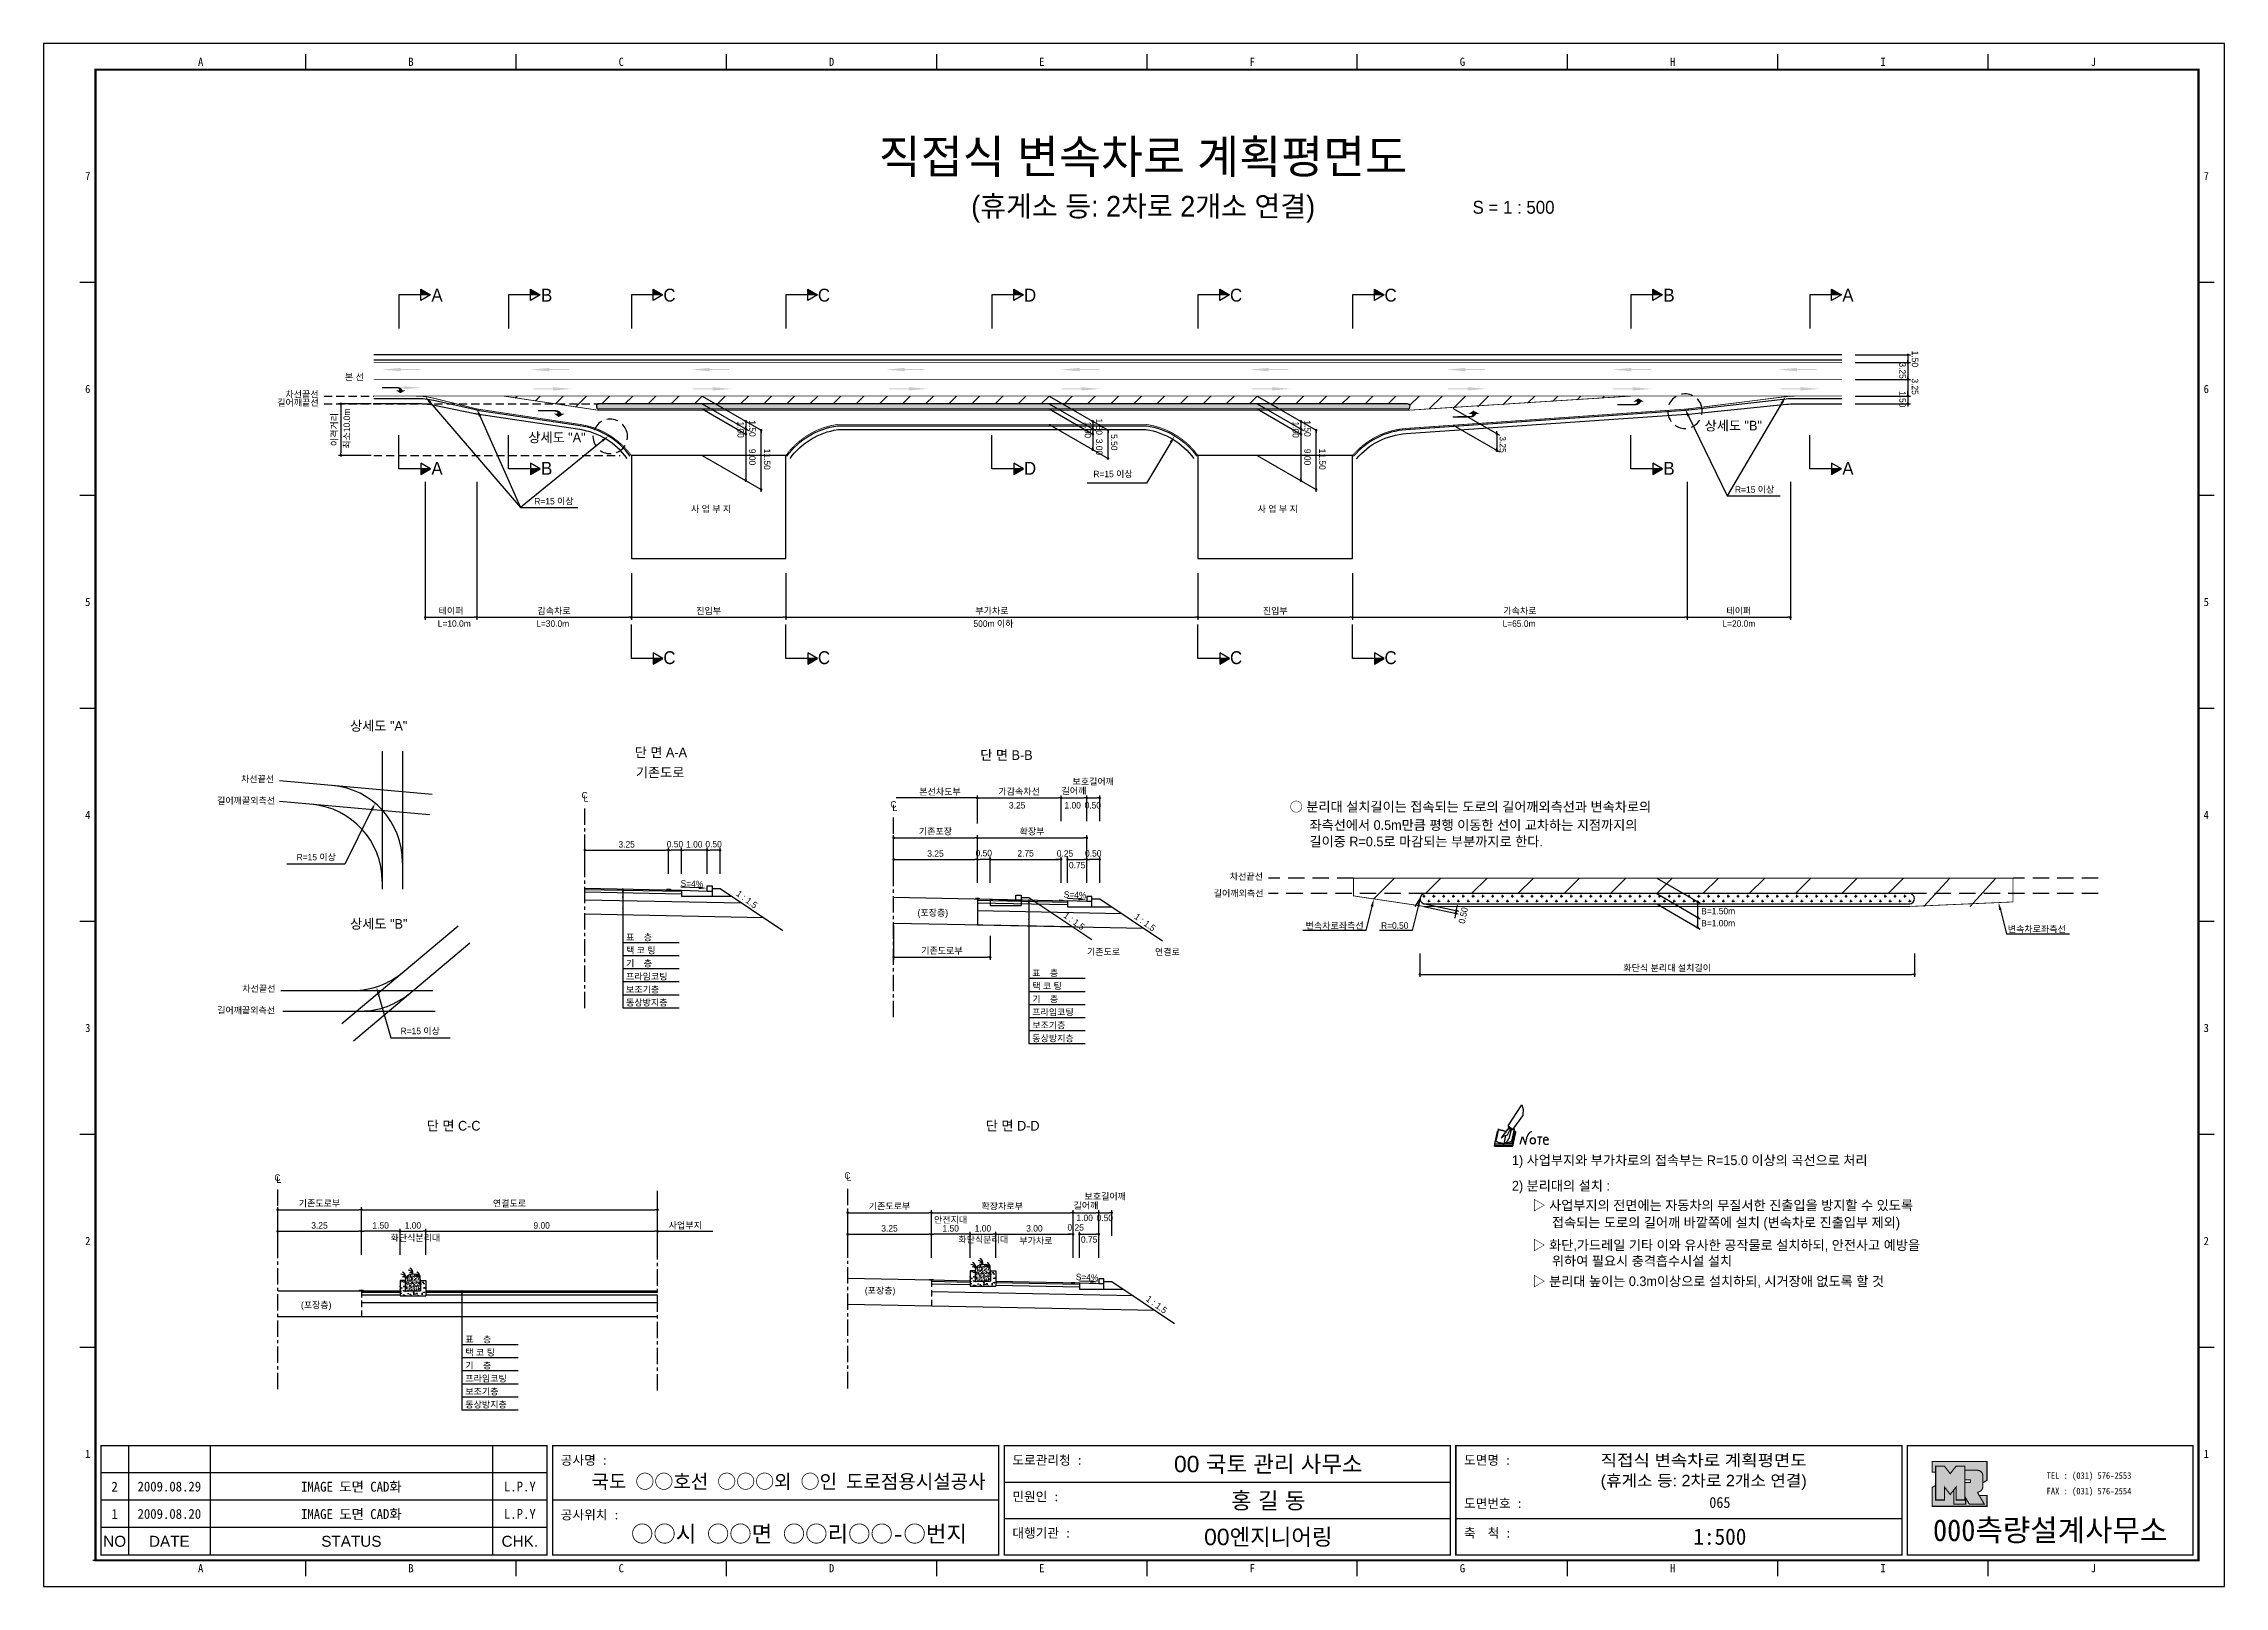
# Model space of a CAD drawing. Header units: millimetres. Extents: x 491 to 914, y -20 to 280.
import ezdxf
from ezdxf.enums import TextEntityAlignment as Align

# ---------------------------------------------------------------- set-up
doc = ezdxf.new("R2010")
doc.units = ezdxf.units.MM
doc.linetypes.add('CENTER', pattern=[50.8, 31.75, -6.35, 6.35, -6.35])
doc.linetypes.add('HIDDEN', pattern=[9.525, 6.35, -3.175])
for name, color, linetype in [('CC-GSTR-0004', 4, 'Continuous'), ('CM-LANE-0030', 30, 'Continuous'), ('CZ-DIMT-0002', 7, 'Continuous'), ('CZ-EXST-0002', 1, 'Continuous'), ('CZ-LIN1-0007', 7, 'Continuous'), ('CZ-LIN2-0003', 3, 'Continuous'), ('CZ-LINE-0001', 7, 'Continuous'), ('CZ-TEXT-BOX0', 7, 'Continuous'), ('TITLE', 7, 'Continuous')]:
    doc.layers.add(name, color=color, linetype=linetype)
doc.styles.add('견고딕', font='arial.ttf')
doc.styles.add('돋움', font='')
doc.styles.add('돋음체', font='')
doc.styles.get('돋움').set_extended_font_data('Dotum')
doc.styles.get('돋음체').set_extended_font_data('DotumChe')

msp = doc.modelspace()

# ---------------------------------------------------------------- texts
at = {"layer": 'CZ-DIMT-0002', "style": '돋움'}
for s, height, p in [('A', 2.5, (566.91, 230.82)), ('B', 2.5, (588.2, 230.82)), ('C', 2.5, (612.03, 230.82)), ('C', 2.5, (642.03, 230.82)), ('D', 2.5, (682.03, 230.82)), ('C', 2.5, (722.03, 230.82)), ('C', 2.5, (752.03, 230.82)), ('B', 2.5, (806.08, 230.82)), ('A', 2.5, (840.81, 230.82)), ('차선끝선', 1.25, (540.7, 211.57)), ('본 선', 1.25, (550.85, 214.93)), ('길어깨끝선', 1.25, (539.9, 209.97)), ('상세도 "A"', 1.875, (590.19, 203.21)), ('상세도 "B"', 1.875, (818.55, 205.5)), ('A', 2.5, (566.91, 197.22)), ('B', 2.5, (588.2, 197.22)), ('D', 2.5, (682.03, 197.22)), ('R=15 이상', 1.25, (698.14, 196.12)), ('B', 2.5, (806.08, 197.22)), ('A', 2.5, (840.81, 197.22)), ('R=15 이상', 1.25, (589.61, 190.83)), ('R=15 이상', 1.25, (822.7, 193.1)), ('사 업 부 지', 1.25, (620.12, 189.32)), ('사 업 부 지', 1.25, (730.12, 189.32)), ('L=10.0m', 1.25, (570.25, 167.08)), ('L=30.0m', 1.25, (589.36, 167.08)), ('500m 이하', 1.25, (674.93, 167.08)), ('L=65.0m', 1.25, (776.96, 167.08)), ('L=20.0m', 1.25, (819.63, 167.08)), ('C', 2.5, (612.03, 160.47)), ('C', 2.5, (642.03, 160.47)), ('C', 2.5, (722.03, 160.47)), ('C', 2.5, (752.03, 160.47)), ('차선끝선', 1.25, (532.08, 136.92)), ('길어깨끝외측선', 1.25, (529.84, 132.72)), ('C', 1.25, (595.56, 133.78)), ('L', 1.25, (595.82, 133.12)), ('C', 1.25, (655.51, 132)), ('L', 1.25, (655.77, 131.35)), ('R=15 이상', 1.25, (543.46, 121.77)), ('차선끝선', 1.25, (724.04, 118.02)), ('차선끝선', 1.25, (532.31, 96.24)), ('길어깨끝외측선', 1.25, (529.85, 92.05)), ('R=15 이상', 1.25, (563.65, 88.03)), ('C', 1.25, (535.93, 59.57)), ('L', 1.25, (536.19, 59.18)), ('C', 1.25, (646.59, 59.98)), ('L', 1.25, (646.85, 59.58))]:
    msp.add_text(s, height=height, dxfattribs=at).set_placement(p, align=Align.MIDDLE_CENTER)
for s, rotation, p in [('3.25', 270, (850.78, 217.77)), ('1.50', 270, (853.21, 220.04)), ('1.50', 270, (850.78, 212.21)), ('3.25', 270, (853.21, 214.66)), ('최소10.0m', 90, (550, 201.03))]:
    msp.add_text(s, height=1.25, rotation=rotation, dxfattribs=at).set_placement(p)
for s, p in [('3.25', (677.93, 131.2)), ('1.00', (688.72, 131.2)), ('0.50', (692.63, 131.2)), ('길어깨외측선', (717.69, 114.11)), ('(포장층)', (660.2, 110.36)), ('B=1.50m', (812.32, 110.67)), ('표    층', (603.6, 105.58)), ('변속차로좌측선', (735.53, 107.84)), ('R=0.50', (750.17, 107.86)), ('B=1.00m', (812.32, 108.33)), ('변속차로좌측선', (871.85, 107.17)), ('기    층', (603.6, 100.52)), ('택 코 팅', (603.6, 103.05)), ('기존도로', (693.09, 102.76)), ('연결로', (706.28, 102.76)), ('프라임코팅', (603.6, 97.98)), ('표    층', (682.46, 98.64)), ('택 코 팅', (682.46, 96.11)), ('보조기층', (603.6, 95.45)), ('동상방지층', (603.6, 92.92)), ('기    층', (682.46, 93.58)), ('프라임코팅', (682.46, 91.05)), ('보조기층', (682.46, 88.51)), ('동상방지층', (682.46, 85.98)), ('사업부지', (611.88, 49.68)), ('안전지대', (663.39, 50.77)), ('1.00', (691.05, 51.13)), ('0.50', (694.96, 51.13)), ('화단식분리대', (557.87, 47.27)), ('화단식분리대', (668.12, 46.94)), ('부가차로', (679.95, 46.71)), ('(포장층)', (649.96, 37.04)), ('(포장층)', (540.49, 34.22)), ('표    층', (572.4, 27.57)), ('택 코 팅', (572.4, 25.03)), ('프라임코팅', (572.4, 19.97)), ('기    층', (572.4, 22.5)), ('보조기층', (572.4, 17.44)), ('동상방지층', (572.4, 14.91))]:
    msp.add_text(s, height=1.25, dxfattribs=at).set_placement(p)
for s, p in [('○ 분리대 설치길이는 접속되는 도로의 길어깨외측선과 변속차로의', (732.43, 131.54)), ('좌측선에서 0.5m만큼 평행 이동한 선이 교차하는 지점까지의', (736.28, 127.99)), ('길이중 R=0.5로 마감되는 부분까지로 한다.', (736.28, 124.79)), ('1) 사업부지와 부가차로의 접속부는 R=15.0 이상의 곡선으로 처리', (775.58, 62.94)), ('2) 분리대의 설치 :', (775.58, 58)), ('▷ 사업부지의 전면에는 자동차의 무질서한 진출입을 방지할 수 있도록', (779.56, 54.2)), ('접속되는 도로의 길어깨 바깥쪽에 설치 (변속차로 진출입부 제외)', (783.35, 50.87)), ('▷ 화단,가드레일 기타 이와 유사한 공작물로 설치하되, 안전사고 예방을', (779.56, 46.47)), ('위하여 필요시 충격흡수시설 설치', (783.35, 43.4)), ('▷ 분리대 높이는 0.3m이상으로 설치하되, 시거장애 없도록 할 것', (779.56, 39.46))]:
    msp.add_text(s, height=1.875, dxfattribs=at).set_placement(p, align=Align.MIDDLE_LEFT)
for s, rotation, p in [('S=4%', 357.7094, (616.39, 116.6)), ('1 : 1.5', 323.8881, (627.06, 113.57)), ('S=4%', 357.7094, (690.78, 114.45)), ('1 : 1.5', 323.8881, (690.6, 109.36)), ('1 : 1.5', 323.8881, (704.35, 109.11)), ('S=4%', 357.7094, (693.11, 40.23)), ('1 : 1.5', 323.8881, (706.6, 34.94))]:
    msp.add_text(s, height=1.25, rotation=rotation, dxfattribs=at).set_placement(p, align=Align.MIDDLE_CENTER)
at = {"layer": 'CZ-DIMT-0002', "char_height": 1.25, "attachment_point": 5, "style": '돋움'}
for s, insert, rotation in [('1.00', (625.85, 204.72), 270), ('1.50', (628.11, 204.94), 270), ('1.00', (693.25, 204.68), 270), ('1.50', (695.46, 205.28), 270), ('5.50', (698.35, 202.26), 270), ('1.00', (733.61, 204.72), 270), ('1.50', (735.88, 204.94), 270), ('3.25', (773.8, 201.83), 270), ('9.00', (628.11, 199.4), 270), ('11.50', (631, 198.98), 270), ('3.00', (695.46, 201.36), 270), ('9.00', (735.88, 199.4), 270), ('11.50', (738.77, 198.98), 270), ('\\A1;0.50', (766.13, 110.44), 78.0015)]:
    msp.add_mtext(s, dxfattribs=dict(at, insert=insert, rotation=rotation))
at = {"layer": 'CZ-DIMT-0002', "insert": (664.55, 134.39), "char_height": 1.25, "attachment_point": 5, "style": '돋움'}
msp.add_mtext('본선차도부', dxfattribs=at)
at = {"layer": 'CZ-LINE-0001', "insert": (547.05, 204.73), "char_height": 1.25, "attachment_point": 5, "rotation": 90, "style": '돋움'}
msp.add_mtext('\\A1;이격거리', dxfattribs=at)
at = {"layer": 'CZ-LINE-0001', "char_height": 1.25, "attachment_point": 5, "style": '돋움'}
for s, insert in [('\\A1;테이퍼', (569.63, 169.5)), ('\\A1;감속차로', (589.63, 169.5)), ('\\A1;진입부', (619.63, 169.5)), ('\\A1;부가차로', (674.63, 169.5)), ('\\A1;진입부', (729.63, 169.5)), ('\\A1;가속차로', (777.13, 169.5)), ('\\A1;테이퍼', (819.63, 169.5)), ('\\A1;보호길어깨', (694.3, 136.36)), ('\\A1;가감속차선', (679.92, 134.44)), ('\\A1;길어깨', (690.55, 134.57)), ('\\A1;기존포장', (663.67, 126.69)), ('\\A1;확장부', (682.42, 126.69)), ('\\A1;3.25', (603.72, 124.24)), ('\\A1;0.50', (613.1, 124.27)), ('\\A1;1.00', (616.85, 124.24)), ('\\A1;0.50', (620.6, 124.27)), ('\\A1;3.25', (663.67, 122.46)), ('\\A1;0.50', (673.05, 122.54)), ('\\A1;2.75', (681.17, 122.5)), ('\\A1;0.25', (688.81, 122.47)), ('\\A1;0.50', (694.3, 122.49)), ('\\A1;0.75', (691.17, 120.19)), ('\\A1;기존도로부', (664.92, 103.55)), ('\\A1;화단식 분리대 설치길이', (805.72, 100.2)), ('\\A1;기존도로부', (544.09, 54.52)), ('\\A1;연결도로', (580.97, 54.51)), ('\\A1;보호길어깨', (696.63, 55.87)), ('\\A1;3.25', (544.09, 50.29)), ('\\A1;1.50', (555.97, 50.29)), ('\\A1;1.00', (562.22, 50.29)), ('\\A1;9.00', (587.22, 50.29)), ('\\A1;기존도로부', (654.75, 53.95)), ('\\A1;확장차로{\\fGulimChe|b0|i0|c129|p32;부}', (676.63, 53.95)), ('\\A1;길어깨', (692.88, 54.08)), ('\\A1;3.25', (654.75, 49.72)), ('\\A1;1.50', (666.63, 49.72)), ('\\A1;1.00', (672.88, 49.72)), ('\\A1;3.00', (682.88, 49.72)), ('\\A1;0.25', (690.89, 49.9)), ('\\A1;0.75', (693.5, 47.55))]:
    msp.add_mtext(s, dxfattribs=dict(at, insert=insert))
at = {"layer": 'CZ-TEXT-BOX0', "style": '돋움'}
for s, p in [('상세도 "A"', (555.59, 147.23)), ('단 면 A-A', (610.36, 142.1)), ('단 면 B-B', (677.45, 141.57)), ('기존도로', (610.21, 138.21)), ('상세도 "B"', (555.6, 108.81)), ('단 면 C-C', (570.13, 69.64)), ('단 면 D-D', (678.66, 69.64))]:
    msp.add_text(s, height=1.875, dxfattribs=at).set_placement(p, align=Align.MIDDLE_CENTER)
at = {"layer": 'TITLE', "color": 3, "linetype": 'Continuous', "style": '돋음체'}
for s, p in [('A', (521.02, 276.1)), ('B', (561.85, 276.1)), ('C', (602.67, 276.1)), ('D', (643.5, 276.1)), ('E', (684.32, 276.1)), ('F', (725.15, 276.1)), ('G', (765.97, 276.1)), ('H', (806.8, 276.1)), ('I', (847.62, 276.1)), ('J', (888.45, 276.1)), ('7', (499.1, 253.93)), ('7', (910.37, 253.93)), ('6', (499.1, 212.6)), ('6', (910.37, 212.6)), ('5', (499.1, 171.27)), ('5', (910.37, 171.27)), ('4', (499.1, 129.94)), ('4', (910.37, 129.94)), ('3', (499.1, 88.61)), ('3', (910.37, 88.61)), ('2', (499.1, 47.28)), ('2', (910.37, 47.28)), ('1', (499.1, 5.96)), ('1', (910.37, 5.96)), ('A', (521.02, -16.23)), ('B', (561.85, -16.23)), ('C', (602.67, -16.23)), ('D', (643.5, -16.23)), ('E', (684.32, -16.23)), ('F', (725.15, -16.23)), ('G', (765.97, -16.23)), ('H', (806.8, -16.23)), ('I', (847.62, -16.23)), ('J', (888.45, -16.23))]:
    msp.add_text(s, height=1.59, dxfattribs=at).set_placement(p, align=Align.MIDDLE)
at = {"layer": 'TITLE', "style": '돋움'}
for s, height, p in [('직접식 변속차로 계획평면도', 6.5, (703.95, 257.71)), ('(휴게소 등: 2차로 2개소 연결)', 4, (703.99, 248.08))]:
    msp.add_text(s, height=height, dxfattribs=at).set_placement(p, align=Align.MIDDLE_CENTER)
msp.add_text('S = 1 : 500', height=2.5, dxfattribs=at).set_placement((767.94, 247.87), align=Align.MIDDLE_LEFT)
at = {"layer": 'TITLE', "style": '돋음체'}
for s, p in [('공사명 : ', (590.94, 3.85)), ('도로관리청 :', (678.61, 3.85)), ('도면명 :', (766.28, 3.85)), ('민원인 :', (678.61, -3.22)), ('도면번호 :', (766.28, -4.54)), ('공사위치 :', (590.94, -6.76)), ('대행기관 :', (678.61, -10.29)), ('축  척 :', (766.28, -10.29))]:
    msp.add_text(s, height=1.804, dxfattribs=at).set_placement(p)
at = {"layer": 'TITLE', "color": 7, "linetype": 'Continuous'}
for s, height, style, p in [('00 국토 관리 사무소', 3.1832, '견고딕', (728.28, 4.03)), ('국도 ○○호선 ○○○외 ○인 도로점용시설공사', 2.7, '돋음체', (635.15, 0.64)), ('홍 길 동', 3.183, '견고딕', (728.28, -3.04)), ('○○시 ○○면 ○○리○○-○번지', 3.1832, '돋음체', (637.18, -9.52)), ('00엔지니어링', 3.183, '견고딕', (728.28, -10.12))]:
    msp.add_text(s, height=height, dxfattribs=dict(at, style=style)).set_placement(p, align=Align.MIDDLE)
at = {"layer": 'TITLE', "style": '돋움'}
for s, width, p, p2 in [('직접식 변속차로 계획평면도', 1.010039, (792.81, 3.6), (832.81, 3.6)), ('(휴게소 등: 2차로 2개소 연결)', 0.941387, (792.81, -0.35), (832.81, -0.35))]:
    msp.add_text(s, height=2.25, dxfattribs=dict(at, width=width)).set_placement(p, p2, align=Align.FIT)
at = {"layer": 'TITLE', "color": 1, "linetype": 'Continuous', "style": '돋음체'}
msp.add_text('2', height=1.91, dxfattribs=at).set_placement((504.33, -0.39), align=Align.MIDDLE)
at = {"layer": 'TITLE', "linetype": 'Continuous'}
for s, height, style, p in [('2009.08.29', 1.91, '돋음체', (514.94, -0.39)), ('L.P.Y', 1.91, '돋음체', (582.98, -0.39)), ('065', 2.122, '돋음체', (815.95, -3.48)), ('1', 1.91, '돋음체', (504.33, -5.7)), ('2009.08.20', 1.91, '돋음체', (514.94, -5.7)), ('L.P.Y', 1.91, '돋음체', (582.98, -5.7)), ('NO', 2.122, '견고딕', (504.33, -11)), ('DATE', 2.122, '견고딕', (514.94, -11)), ('STATUS', 2.122, '견고딕', (550.28, -11)), ('CHK.', 2.122, '견고딕', (582.98, -11)), ('1:500', 3.183, '돋음체', (815.95, -10.12))]:
    msp.add_text(s, height=height, dxfattribs=dict(at, style=style)).set_placement(p, align=Align.MIDDLE)
at = {"layer": 'TITLE', "style": '돋음체'}
for p in [(550.28, -0.39), (550.28, -5.7)]:
    msp.add_text('IMAGE 도면 CAD화', height=1.9099, dxfattribs=at).set_placement(p, align=Align.MIDDLE)
at = {"layer": 'TITLE', "color": 180, "style": '돋음체'}
for s, p in [('TEL : (031) 576-2553', (879.38, 1.12)), ('FAX : (031) 576-2554', (879.38, -1.9))]:
    msp.add_text(s, height=1.2733, dxfattribs=at).set_placement(p)
msp.add_text('000측량설계사무소', height=4.244, dxfattribs=at).set_placement((880.08, -10.97), align=Align.CENTER)

# ---------------------------------------------------------------- blocks, each defined once
blk = doc.blocks.new('note')
for p, q in [((0.85, 3.5), (3.53, 7.57)), ((1.8, 2.79), (3.74, 5.46)), ((3.53, 7.57), (3.8, 6.64)), ((3.8, 6.64), (3.69, 5.72)), ((3.69, 5.72), (3.74, 5.46)), ((-1.24, 2.36), (-1.77, 0)), ((-1.77, 0), (1.77, 0)), ((-1.77, 0), (-1.77, -0.3)), ((-1.53, 0.52), (-1.55, 0.54)), ((-1.01, 2.9), (-1.53, 0.52)), ((-1.48, 0.48), (-1.53, 0.52)), ((-1.43, 0.44), (-1.48, 0.48)), ((-1.38, 0.41), (-1.43, 0.44)), ((-1.33, 0.4), (-1.38, 0.41)), ((-1.27, 0.37), (-1.33, 0.4)), ((-1.22, 0.35), (-1.27, 0.37)), ((-1.13, 2.36), (-1.24, 2.36)), ((-1.17, 0.33), (-1.22, 0.35)), ((-1.12, 0.32), (-1.17, 0.33)), ((-1.02, 0.25), (-1.12, 0.32)), ((-0.97, 0.22), (-1.02, 0.25)), ((-1, 2.9), (-1.01, 2.9)), ((-0.98, 2.85), (-1, 2.9)), ((-0.95, 2.8), (-0.98, 2.85)), ((-0.93, 0.21), (-0.97, 0.22)), ((-0.9, 2.75), (-0.95, 2.8)), ((-0.88, 0.19), (-0.93, 0.21)), ((-0.85, 2.72), (-0.9, 2.75)), ((-0.8, 0.18), (-0.88, 0.19)), ((-0.79, 2.69), (-0.85, 2.72)), ((-0.75, 0.17), (-0.8, 0.18)), ((-0.74, 2.68), (-0.79, 2.69)), ((-0.7, 0.16), (-0.75, 0.17)), ((-0.69, 2.65), (-0.74, 2.68)), ((-0.64, 0.15), (-0.7, 0.16)), ((-0.64, 2.65), (-0.69, 2.65)), ((-0.59, 2.63), (-0.64, 2.65)), ((-0.58, 0.14), (-0.64, 0.15)), ((-0.54, 2.62), (-0.59, 2.63)), ((-0.53, 0.13), (-0.58, 0.14)), ((-0.48, 2.61), (-0.54, 2.62)), ((-0.48, 0.12), (-0.53, 0.13)), ((-0.43, 2.61), (-0.48, 2.61)), ((-0.43, 0.11), (-0.48, 0.12)), ((0.75, 2.77), (-0.46, 1.16)), ((0.37, 2.24), (-0.46, 1.16)), ((-0.46, 1.16), (-0.08, 1.47)), ((-0.38, 2.59), (-0.43, 2.61)), ((-0.38, 0.08), (-0.43, 0.11)), ((-0.33, 2.59), (-0.38, 2.59)), ((-0.29, 0.06), (-0.38, 0.08)), ((-0.27, 2.58), (-0.33, 2.59)), ((-0.23, 0.05), (-0.29, 0.06)), ((-0.22, 2.57), (-0.27, 2.58)), ((-0.16, 0.04), (-0.23, 0.05)), ((-0.17, 2.56), (-0.22, 2.57)), ((-0.12, 2.55), (-0.17, 2.56)), ((-0.11, 0.03), (-0.16, 0.04)), ((-0.07, 2.53), (-0.12, 2.55)), ((-0.04, 0.02), (-0.11, 0.03)), ((-0.08, 1.47), (0.72, 1.75)), ((-0.01, 2.51), (-0.07, 2.53)), ((-0.05, -0.3), (-0.05, 0)), ((0, 0), (-0.04, 0.02)), ((0.04, 2.5), (-0.01, 2.51)), ((0.37, 1.63), (0, 0)), ((0, 0), (1.6, 0.53)), ((0, 0), (1.65, 0.18)), ((0, 0.01), (0.06, 0.04)), ((0, -0.3), (0, 0)), ((0.09, 2.48), (0.04, 2.5)), ((0.05, -0.3), (0.05, 0)), ((0.06, 0.04), (0.11, 0.07)), ((0.14, 2.48), (0.09, 2.48)), ((0.11, 0.07), (0.16, 0.09)), ((0.2, 2.47), (0.14, 2.48)), ((0.16, 0.09), (0.21, 0.12)), ((0.26, 2.43), (0.18, 2.46)), ((0.21, 0.12), (0.27, 0.14)), ((0.34, 2.4), (0.26, 2.43)), ((0.27, 0.14), (0.36, 0.19)), ((0.45, 2.37), (0.34, 2.4)), ((0.36, 0.19), (0.41, 0.22)), ((0.41, 0.22), (0.46, 0.27)), ((0.46, 0.27), (0.51, 0.3)), ((0.51, 0.3), (0.56, 0.34)), ((0.56, 0.34), (0.6, 0.4)), ((0.6, 0.4), (0.64, 0.45)), ((0.64, 0.45), (0.67, 0.51)), ((0.67, 0.51), (0.74, 0.58)), ((0.72, 1.75), (1.16, 2.53)), ((0.74, 0.58), (0.79, 0.63)), ((1, 3.1), (0.75, 2.77)), ((0.79, 0.63), (0.83, 0.68)), ((0.83, 0.68), (0.86, 0.73)), ((0.85, 3.5), (1.8, 2.79)), ((1, 3.4), (0.85, 3.21)), ((0.85, 3.21), (1.52, 2.71)), ((0.86, 0.73), (0.89, 0.79)), ((0.89, 0.84), (0.92, 0.89)), ((0.89, 0.79), (0.89, 0.84)), ((0.92, 0.89), (0.96, 0.95)), ((0.96, 0.95), (1.01, 0.97)), ((1.47, 2.74), (1.01, 0.97)), ((1.16, 2.53), (1.37, 2.82)), ((2.13, 2.84), (1.44, 2.63)), ((1.52, 2.71), (1.66, 2.9)), ((1.6, 0.53), (2.13, 2.84)), ((1.65, 0.18), (2.19, 2.48)), ((1.77, 0), (2.3, 2.36)), ((1.77, -0.3), (2.3, 2.07)), ((1.77, -0.38), (2.3, 1.99)), ((1.77, -0.44), (2.3, 1.93)), ((1.77, 0), (1.77, -0.3)), ((2.19, 2.48), (2.04, 2.47)), ((2.3, 2.36), (2.16, 2.36)), ((2.3, 2.36), (2.3, 2.07)), ((3.21, -0.08), (3.68, 1.4)), ((3.68, 1.4), (4.26, -0.14)), ((4.26, -0.14), (4.56, 1.44)), ((6.55, 1.34), (7.46, 1.34)), ((7.01, 1.34), (6.87, -0.11)), ((7.71, 0.77), (7.71, 0.55)), ((7.71, 0.77), (8.67, 0.77)), ((-1.77, -0.3), (1.77, -0.3)), ((-1.77, -0.43), (-1.77, -0.3)), ((-1.77, -0.37), (1.77, -0.37)), ((-1.77, -0.43), (1.77, -0.43))]:
    blk.add_line(p, q)
for centre, major_axis, start_param, end_param in [((0.4, 2.31), (0.0702, 0.0702), 3.283946, 6.425539), ((5.68, 1.23), (-0.806, 0.806), -0.591174, 0.597824), ((5.66, 0.58), (-0.378, 0.378), 3.926991, 10.210176), ((8.3, 0.49), (0.422, 0.422), 2.265602, 4.634911), ((8.19, 0.77), (-0.342, 0.342), 3.926991, 7.068583)]:
    blk.add_ellipse(centre, major_axis=major_axis, ratio=1, start_param=start_param, end_param=end_param)
blk = doc.blocks.new('_Dot')
at = {"color": 0, "linetype": 'ByBlock', "lineweight": -2}
blk.add_line((-0.5, 0), (-1, 0), dxfattribs=at)
at = {"color": 0, "linetype": 'ByBlock', "const_width": 0.5}
blk.add_lwpolyline([(-0.25, 0, 1), (0.25, 0, 1)], format="xyb", close=True, dxfattribs=at)

# ---------------------------------------------------------------- hatches: boundary and pattern name
at = {"layer": 'CM-LANE-0030'}
h = msp.add_hatch(dxfattribs=at)
h.set_pattern_fill('ANSI31', color=256, style=0)
h.set_pattern_definition([(45, (-1493.8218, -19.5893), (-2.245064, 2.245064), [])])
h.paths.add_polyline_path([(798.68, 211.23), (579.87, 211.23), (595.23, 208.93, -0.015132), (596.31, 208.73), (598.25, 208.73, 0.001024), (598.18, 208.76, -0.857281), (598.33, 209.73), (755.32, 209.73, -0.966023), (755.35, 208.73), (755.33, 208.73), (762.57, 208.73)])
at = {"layer": 'CZ-EXST-0002'}
h = msp.add_hatch(dxfattribs=at)
h.set_pattern_fill('AR-SAND', color=256, scale=0.01, style=0)
h.set_pattern_definition([(37.5, (-437.74134, 3522.3344), (-0.016000313, 0.489413237), [0, -0.38608, 0, -0.4318, 0, -0.41275]), (7.5, (-437.74134, 3522.3344), (0.44952328, 0.7168251), [0, -0.20828, 0, -0.34798, 0, -0.13335]), (327.5, (-438.05376, 3522.3344), (0.79099237, 0.001437185), [0, -0.127, 0, -0.4572, 0, -0.5969]), (317.5, (-438.05376, 3522.3344), (0.76355645, 0.22292932), [0, -0.0635, 0, -0.29972, 0, -0.3429])])
edge = h.paths.add_edge_path()
edge.add_ellipse((672.88, 41.49), major_axis=(-1.5, 0), ratio=0.829212, start_angle=180, end_angle=360)
edge.add_line((671.38, 41.49), (671.38, 39.49))
edge.add_line((671.38, 39.49), (674.38, 39.49))
edge.add_line((674.38, 39.49), (674.38, 41.49))
h = msp.add_hatch(dxfattribs=at)
h.set_pattern_fill('AR-CONC', color=256, scale=0.01, style=0)
h.set_pattern_definition([(50, (-548.3993, 3520.4476), (1.8218467, -0.15939086), [0.1905, -2.0955]), (355, (-548.3993, 3520.4476), (-0.3524283, 1.9105664), [0.1524, -1.6764]), (100.451, (-548.2475, 3520.4343), (1.469425, 1.7511669), [0.1619, -1.7809]), (46.1842, (-548.3993, 3520.9556), (2.7107904, -0.4204233), [0.28575, -3.14325]), (96.6356, (-548.1734, 3520.9206), (2.3740423, 2.4742556), [0.24285, -2.67135]), (351.184, (-548.3993, 3520.9556), (2.374046, 2.4742512), [0.2286, -2.5146]), (21, (-548.1453, 3520.8286), (1.5161488, -1.0226552), [0.1905, -2.0955]), (326, (-548.1453, 3520.8286), (0.6180203, 1.8418797), [0.1524, -1.6764]), (71.4514, (-548.019, 3520.7434), (2.1341649, 0.8192286), [0.1619, -1.7809]), (37.5, (-548.3993, 3520.4476), (0.03088603, 0.84555039), [0, -1.65608, 0, -1.7018, 0, -1.68275]), (7.5, (-548.3993, 3520.4476), (0.66819663, 1.00180575), [0, -0.97028, 0, -1.61798, 0, -0.64135]), (327.5, (-548.9657, 3520.4476), (1.35590595, -0.05728744), [0, -0.635, 0, -1.9812, 0, -2.6289]), (317.5, (-549.2197, 3520.4476), (1.4812918, 0.2542649), [0, -0.8255, 0, -1.31572, 0, -1.8669])])
h.paths.add_polyline_path([(564.72, 36.6), (564.72, 39.6), (563.72, 39.6), (563.72, 37.6), (560.72, 37.6), (560.72, 39.6), (559.72, 39.6), (559.72, 36.6)])
h = msp.add_hatch(dxfattribs=at)
h.set_pattern_fill('AR-SAND', color=256, scale=0.01, style=0)
h.set_pattern_definition([(37.5, (-548.39928, 3520.4476), (-0.016000313, 0.489413237), [0, -0.38608, 0, -0.4318, 0, -0.41275]), (7.5, (-548.3993, 3520.4476), (0.44952328, 0.7168251), [0, -0.20828, 0, -0.34798, 0, -0.13335]), (327.5, (-548.7117, 3520.4476), (0.79099237, 0.001437185), [0, -0.127, 0, -0.4572, 0, -0.5969]), (317.5, (-548.7117, 3520.4476), (0.76355645, 0.22292932), [0, -0.0635, 0, -0.29972, 0, -0.3429])])
edge = h.paths.add_edge_path()
edge.add_ellipse((562.22, 39.6), major_axis=(-1.5, 0), ratio=0.829212, start_angle=180, end_angle=360)
edge.add_line((560.72, 39.6), (560.72, 37.6))
edge.add_line((560.72, 37.6), (563.72, 37.6))
edge.add_line((563.72, 37.6), (563.72, 39.6))
h = msp.add_hatch(dxfattribs=at)
h.set_pattern_fill('AR-CONC', color=256, scale=0.01, style=0)
h.set_pattern_definition([(50, (-437.7413, 3522.3344), (1.8218467, -0.15939086), [0.1905, -2.0955]), (355, (-437.7413, 3522.3344), (-0.3524283, 1.9105664), [0.1524, -1.6764]), (100.451, (-437.5895, 3522.3211), (1.469425, 1.7511669), [0.1619, -1.7809]), (46.1842, (-437.7413, 3522.8424), (2.7107904, -0.4204233), [0.28575, -3.14325]), (96.6356, (-437.5154, 3522.8074), (2.3740423, 2.4742556), [0.24285, -2.67135]), (351.184, (-437.7413, 3522.8424), (2.374046, 2.4742512), [0.2286, -2.5146]), (21, (-437.4873, 3522.7154), (1.5161488, -1.0226552), [0.1905, -2.0955]), (326, (-437.4873, 3522.7154), (0.6180203, 1.8418797), [0.1524, -1.6764]), (71.4514, (-437.361, 3522.6302), (2.1341649, 0.8192286), [0.1619, -1.7809]), (37.5, (-437.74134, 3522.3344), (0.03088603, 0.84555039), [0, -1.65608, 0, -1.7018, 0, -1.68275]), (7.5, (-437.7413, 3522.3344), (0.66819663, 1.00180575), [0, -0.97028, 0, -1.61798, 0, -0.64135]), (327.5, (-438.30776, 3522.3344), (1.35590595, -0.05728744), [0, -0.635, 0, -1.9812, 0, -2.6289]), (317.5, (-438.5618, 3522.3344), (1.4812918, 0.2542649), [0, -0.8255, 0, -1.31572, 0, -1.8669])])
h.paths.add_polyline_path([(675.38, 38.49), (675.38, 41.49), (674.38, 41.49), (674.38, 39.49), (671.38, 39.49), (671.38, 41.49), (670.38, 41.49), (670.38, 38.49)])
at = {"layer": 'CZ-LIN1-0007'}
for points in [[(559.84, 216.69), (559.84, 216.48), (563.66, 216.48), (563.66, 216.27), (559.84, 216.27), (559.84, 216.05), (556.19, 216.37)], [(588.68, 216.69), (588.68, 216.48), (592.5, 216.48), (592.5, 216.27), (588.68, 216.27), (588.68, 216.05), (585.03, 216.37)], [(619.86, 216.69), (619.86, 216.48), (623.68, 216.48), (623.68, 216.27), (619.86, 216.27), (619.86, 216.05), (616.21, 216.37)], [(657.67, 216.69), (657.67, 216.48), (661.49, 216.48), (661.49, 216.27), (657.67, 216.27), (657.67, 216.05), (654.02, 216.37)], [(691.66, 216.69), (691.66, 216.48), (695.49, 216.48), (695.49, 216.27), (691.66, 216.27), (691.66, 216.05), (688.01, 216.37)], [(728.35, 216.69), (728.35, 216.48), (732.18, 216.48), (732.18, 216.27), (728.35, 216.27), (728.35, 216.05), (724.7, 216.37)], [(766.54, 216.69), (766.54, 216.48), (770.36, 216.48), (770.36, 216.27), (766.54, 216.27), (766.54, 216.05), (762.89, 216.37)], [(798.73, 216.69), (798.73, 216.48), (802.55, 216.48), (802.55, 216.27), (798.73, 216.27), (798.73, 216.05), (795.08, 216.37)], [(830.94, 216.69), (830.94, 216.48), (834.76, 216.48), (834.76, 216.27), (830.94, 216.27), (830.94, 216.05), (827.29, 216.37)], [(559.35, 212.97, -0.267976), (560.25, 212.36), (560.81, 212.36), (559.78, 211.79), (558.94, 212.36), (559.55, 212.36, 0.504994), (559.28, 212.73), (556.23, 212.75), (556.23, 212.99)], [(560.48, 213.14), (560.48, 212.95), (557.05, 212.95), (557.05, 212.76), (560.48, 212.76), (560.48, 212.56), (563.75, 212.85)], [(589.41, 212.96), (589.41, 212.75), (585.59, 212.75), (585.59, 212.54), (589.41, 212.54), (589.41, 212.32), (593.06, 212.64)], [(620.43, 212.96), (620.43, 212.75), (616.6, 212.75), (616.6, 212.54), (620.43, 212.54), (620.43, 212.32), (624.08, 212.64)], [(658.45, 212.96), (658.45, 212.75), (654.63, 212.75), (654.63, 212.54), (658.45, 212.54), (658.45, 212.32), (662.1, 212.64)], [(691.97, 212.96), (691.97, 212.75), (688.14, 212.75), (688.14, 212.54), (691.97, 212.54), (691.97, 212.32), (695.62, 212.64)], [(728.99, 212.96), (728.99, 212.75), (725.16, 212.75), (725.16, 212.54), (728.99, 212.54), (728.99, 212.32), (732.64, 212.64)], [(767.01, 212.96), (767.01, 212.75), (763.18, 212.75), (763.18, 212.54), (767.01, 212.54), (767.01, 212.32), (770.66, 212.64)], [(799.03, 212.96), (799.03, 212.75), (795.2, 212.75), (795.2, 212.54), (799.03, 212.54), (799.03, 212.32), (802.68, 212.64)], [(831.59, 212.96), (831.59, 212.75), (827.76, 212.75), (827.76, 212.54), (831.59, 212.54), (831.59, 212.32), (835.24, 212.64)], [(590.05, 208.51, -0.267976), (591.08, 207.82), (591.71, 207.82), (590.53, 207.17), (589.59, 207.82), (590.28, 207.82, 0.504994), (589.97, 208.24), (586.51, 208.26), (586.51, 208.53)], [(767.63, 207.08, 0.267976), (768.66, 207.76), (769.28, 207.76), (768.11, 208.42), (767.17, 207.77), (767.86, 207.77, -0.504994), (767.55, 207.35), (764.09, 207.33), (764.09, 207.06)], [(799.6, 209.45, 0.267976), (800.63, 210.14), (801.26, 210.13), (800.09, 210.79), (799.14, 210.14), (799.84, 210.14, -0.504994), (799.53, 209.72), (796.06, 209.7), (796.06, 209.43)], [(612.22, 115.42), (612.22, 115.55), (611.47, 115.56), (611.47, 115.44)], [(672.17, 113.64), (672.17, 113.77), (671.42, 113.78), (671.42, 113.66)], [(688.42, 113.32), (688.42, 113.44), (687.67, 113.46), (687.67, 113.33)], [(663.25, 39.64), (663.25, 39.77), (662.5, 39.78), (662.5, 39.66)], [(690.75, 39.09), (690.75, 39.22), (690, 39.23), (690, 39.11)], [(552.59, 37.6), (552.59, 37.73), (551.84, 37.73), (551.84, 37.6)]]:
    msp.add_hatch(color=256, dxfattribs=at).paths.add_polyline_path(points)
at = {"layer": 'CZ-LIN2-0003'}
h = msp.add_hatch(dxfattribs=at)
h.set_pattern_fill('CROSS', color=256, scale=0.075, style=0)
h.set_pattern_definition([(0, (-1493.82184, -19.58926), (0.47625, 0.47625), [0.238125, -0.714375]), (90, (-1493.70277, -19.7083), (-0.47625, 0.47625), [0.238125, -0.714375])])
h.paths.add_polyline_path([(755.32, 209.73), (598.33, 209.73, 0.857281), (598.18, 208.76, -0.001024), (598.25, 208.73), (755.32, 208.73, 1)])
h = msp.add_hatch(dxfattribs=at)
h.set_pattern_fill('CROSS', color=256, scale=0.15, style=0)
h.set_pattern_definition([(0, (425.86265, -343.9601), (0.9525, 0.9525), [0.47625, -1.42875]), (90, (426.1008, -344.1982), (-0.9525, 0.9525), [0.47625, -1.42875])])
h.paths.add_polyline_path([(758.77, 114.69, 0.857281), (758.47, 112.73, -0.001024), (758.61, 112.69), (852.74, 112.69, 1), (852.74, 114.69)])
at = {"layer": 'CZ-LINE-0001'}
for points in [[(563.75, 232), (563.75, 230.9), (565.65, 230.9)], [(585.05, 232), (585.05, 230.9), (586.95, 230.9)], [(608.87, 232), (608.87, 230.9), (610.77, 230.9)], [(638.87, 232), (638.87, 230.9), (640.77, 230.9)], [(678.87, 232), (678.87, 230.9), (680.77, 230.9)], [(718.87, 232), (718.87, 230.9), (720.77, 230.9)], [(748.87, 232), (748.87, 230.9), (750.77, 230.9)], [(802.92, 232), (802.92, 230.9), (804.83, 230.9)], [(837.65, 232), (837.65, 230.9), (839.55, 230.9)], [(565.65, 197.09), (563.75, 197.09), (563.75, 195.99)], [(586.95, 197.09), (585.05, 197.09), (585.05, 195.99)], [(680.77, 197.09), (678.87, 197.09), (678.87, 195.99)], [(804.83, 197.09), (802.92, 197.09), (802.92, 195.99)], [(839.55, 197.09), (837.65, 197.09), (837.65, 195.99)], [(610.77, 160.34), (608.87, 160.34), (608.87, 159.24)], [(640.77, 160.34), (638.87, 160.34), (638.87, 159.24)], [(720.77, 160.34), (718.87, 160.34), (718.87, 159.24)], [(750.77, 160.34), (748.87, 160.34), (748.87, 159.24)]]:
    msp.add_hatch(color=256, dxfattribs=at).paths.add_polyline_path(points)
at = {"layer": 'TITLE', "ltscale": 150}
h = msp.add_hatch(color=8, dxfattribs=at)
edge = h.paths.add_edge_path()
edge.add_line((867.81, 4.48), (857.14, 4.48))
edge.add_line((857.14, 4.48), (857.14, 2.4))
edge.add_line((857.14, 2.4), (857.85, 2.4))
edge.add_line((857.85, 2.4), (857.85, 3.58))
edge.add_line((857.85, 3.58), (859.54, 3.58))
edge.add_line((859.54, 3.58), (860.67, 2.12))
edge.add_line((860.67, 2.12), (861.8, 3.58))
edge.add_line((861.8, 3.58), (863.49, 3.58))
edge.add_line((863.49, 3.58), (863.49, 2.78))
edge.add_line((863.49, 2.78), (865.93, 2.78))
edge.add_arc((865.93, 1.71), 1.07, 0, 90, ccw=False)
edge.add_line((867, 1.71), (867, 0.34))
edge.add_line((867, 0.34), (867.81, 0.85))
edge.add_line((867.81, 0.85), (867.81, 4.48))
h.paths.add_polyline_path([(861.35, -1.04), (860.67, -1.92), (859.54, -0.47), (859.54, -2.98), (857.85, -2.98), (857.85, -0.13), (857.14, -0.57), (857.14, -4.21), (867.81, -4.21), (867.81, -2.13), (866.31, -2.13), (867.27, -3.78), (864.36, -3.78), (863.66, -2.57), (863.66, -3.78), (861.35, -3.78)])
msp.add_hatch(color=5, dxfattribs=at).paths.add_polyline_path([(863.49, 3.58), (861.8, 3.58), (860.67, 2.12), (859.54, 3.58), (857.85, 3.58), (857.85, -2.98), (859.54, -2.98), (859.54, -0.47), (860.67, -1.92), (861.8, -0.47), (861.8, -2.98), (863.49, -2.98)])
h = msp.add_hatch(color=161, dxfattribs=at)
edge = h.paths.add_edge_path()
edge.add_arc((865.93, 1.71), 1.07, 360, 450)
edge.add_line((865.93, 2.78), (863.49, 2.78))
edge.add_line((863.49, 2.78), (863.49, 0.93))
edge.add_line((863.49, 0.93), (864.49, 0.93))
edge.add_arc((864.49, 0.81), 0.113, 0, 90, ccw=False)
edge.add_line((864.6, 0.81), (864.6, 0.5))
edge.add_arc((864.49, 0.5), 0.113, 270, 360, ccw=False)
edge.add_line((864.49, 0.39), (863.49, 0.39))
edge.add_line((863.49, 0.39), (863.49, -2.98))
edge.add_line((863.49, -2.98), (861.8, -2.98))
edge.add_line((861.8, -2.98), (861.8, -0.47))
edge.add_line((861.8, -0.47), (861.35, -1.04))
edge.add_line((861.35, -1.04), (861.35, -3.78))
edge.add_line((861.35, -3.78), (863.66, -3.78))
edge.add_line((863.66, -3.78), (863.66, -2.57))
edge.add_line((863.66, -2.57), (864.36, -3.78))
edge.add_line((864.36, -3.78), (867.27, -3.78))
edge.add_line((867.27, -3.78), (865.93, -1.46))
edge.add_arc((865.93, -0.39), 1.07, 270, 360)
edge.add_line((867, -0.39), (867, 1.71))

# ---------------------------------------------------------------- linework, layer by layer
at = {"color": 0, "linetype": 'ByBlock', "lineweight": -2}
for p, q in [((852.46, 218.98), (852.46, 218.73)), ((852.46, 217.98), (852.46, 218.23)), ((852.46, 217.48), (852.46, 217.23)), ((852.46, 214.73), (852.46, 214.98)), ((852.46, 214.23), (852.46, 213.98)), ((852.46, 211.48), (852.46, 211.73)), ((852.46, 211.48), (852.46, 211.73)), ((852.46, 209.48), (852.46, 209.23)), ((852.46, 209.48), (852.46, 209.23)), ((626.86, 206.08), (626.86, 205.83)), ((626.86, 205.08), (626.86, 205.33)), ((626.86, 204.58), (626.86, 204.33)), ((626.86, 204.08), (626.86, 204.33)), ((629.82, 204.37), (629.82, 204.12)), ((694.21, 206.08), (694.21, 205.83)), ((694.21, 205.08), (694.21, 205.33)), ((694.21, 204.58), (694.21, 204.33)), ((694.21, 204.08), (694.21, 204.33)), ((697.17, 204.37), (697.17, 204.12)), ((734.62, 206.08), (734.62, 205.83)), ((734.62, 205.08), (734.62, 205.33)), ((734.62, 204.58), (734.62, 204.33)), ((734.62, 204.08), (734.62, 204.33)), ((737.58, 204.37), (737.58, 204.12)), ((772.64, 204.19), (772.64, 204.44)), ((772.64, 203.69), (772.64, 203.44)), ((694.21, 201.08), (694.21, 201.33)), ((697.17, 199.37), (697.17, 199.62)), ((772.64, 200.94), (772.64, 201.19)), ((626.86, 195.08), (626.86, 195.33)), ((734.62, 195.08), (734.62, 195.33)), ((629.82, 193.37), (629.82, 193.62)), ((737.58, 193.37), (737.58, 193.62)), ((671.55, 133.24), (671.3, 133.24)), ((764.63, 110.65), (764.58, 110.41)), ((764.84, 111.62), (764.89, 111.86)), ((811.63, 112.85), (811.63, 112.6)), ((811.63, 109.85), (811.63, 109.6)), ((811.63, 108.35), (811.63, 108.6)), ((609.97, 49.15), (610.22, 49.15))]:
    msp.add_line(p, q, dxfattribs=at)
at = {"color": 0, "linetype": 'ByBlock', "const_width": 0.25}
for points in [[(852.46, 219.11, 1), (852.46, 219.36, 1)], [(852.46, 217.86, 1), (852.46, 217.61, 1)], [(852.46, 217.61, 1), (852.46, 217.86, 1)], [(852.46, 214.61, 1), (852.46, 214.36, 1)], [(852.46, 214.36, 1), (852.46, 214.61, 1)], [(852.46, 211.36, 1), (852.46, 211.11, 1)], [(852.46, 211.36, 1), (852.46, 211.11, 1)], [(852.46, 209.61, 1), (852.46, 209.86, 1)], [(852.46, 209.61, 1), (852.46, 209.86, 1)], [(626.86, 206.2, 1), (626.86, 206.45, 1)], [(626.86, 204.95, 1), (626.86, 204.7, 1)], [(626.86, 204.7, 1), (626.86, 204.95, 1)], [(626.86, 203.95, 1), (626.86, 203.7, 1)], [(629.82, 204.49, 1), (629.82, 204.74, 1)], [(694.21, 206.2, 1), (694.21, 206.45, 1)], [(694.21, 204.95, 1), (694.21, 204.7, 1)], [(694.21, 204.7, 1), (694.21, 204.95, 1)], [(694.21, 203.95, 1), (694.21, 203.7, 1)], [(697.17, 204.49, 1), (697.17, 204.74, 1)], [(734.62, 206.2, 1), (734.62, 206.45, 1)], [(734.62, 204.7, 1), (734.62, 204.95, 1)], [(734.62, 204.95, 1), (734.62, 204.7, 1)], [(734.62, 203.95, 1), (734.62, 203.7, 1)], [(737.58, 204.49, 1), (737.58, 204.74, 1)], [(772.64, 204.06, 1), (772.64, 203.81, 1)], [(772.64, 203.81, 1), (772.64, 204.06, 1)], [(694.21, 200.95, 1), (694.21, 200.7, 1)], [(697.17, 199.24, 1), (697.17, 198.99, 1)], [(772.64, 200.81, 1), (772.64, 200.56, 1)], [(626.86, 194.95, 1), (626.86, 194.7, 1)], [(734.62, 194.95, 1), (734.62, 194.7, 1)], [(629.82, 193.24, 1), (629.82, 192.99, 1)], [(737.58, 193.24, 1), (737.58, 192.99, 1)], [(671.67, 133.24, 1), (671.92, 133.24, 1)], [(764.66, 110.77, 1), (764.71, 111.02, 1)], [(764.81, 111.5, 1), (764.76, 111.25, 1)], [(811.63, 112.98, 1), (811.63, 113.23, 1)], [(811.63, 109.98, 1), (811.63, 110.23, 1)], [(811.63, 108.23, 1), (811.63, 107.98, 1)], [(609.84, 49.15, 1), (609.59, 49.15, 1)]]:
    msp.add_lwpolyline(points, format="xyb", close=True, dxfattribs=at)
at = {"layer": 'CC-GSTR-0004'}
for p, q in [((614.35, 115.38), (619.35, 115.18)), ((614.35, 115.38), (614.35, 114.18)), ((619.35, 116.18), (620.35, 116.18)), ((619.35, 115.18), (619.35, 116.18)), ((619.35, 115.18), (620.35, 115.18)), ((620.35, 116.18), (620.35, 114.18)), ((614.35, 114.18), (620.35, 114.18))]:
    msp.add_line(p, q, dxfattribs=at)
for points in [[(839.63, 219.23), (554.63, 219.23)], [(839.63, 218.23), (554.63, 218.23)], [(694.05, 113.15), (693.05, 113.15), (689.3, 113.3), (689.3, 112.15), (694.05, 112.15), (694.05, 114.15), (693.05, 114.15), (693.05, 113.15)], [(696.38, 38.93), (695.38, 38.93), (691.63, 39.08), (691.63, 37.93), (696.38, 37.93), (696.38, 39.93), (695.38, 39.93), (695.38, 38.93)]]:
    msp.add_lwpolyline(points, dxfattribs=at)
for points in [[(604.43, 199.59, 0.200301), (594.71, 205.47), (575.17, 208.4), (575.17, 208.4, -0.018175), (574.1, 208.6), (574.1, 208.6), (566.26, 210.37), (566.26, 210.37, 0.055452), (562.96, 210.73), (562.96, 210.73), (554.63, 210.73)], [(603.82, 199.14, 0.200301), (594.6, 204.73), (575, 207.67, -0.012396), (574.27, 207.8), (566.09, 209.44, 0.049659), (563.14, 209.73), (554.63, 209.73)], [(839.63, 210.73), (830.47, 210.73, 0.028022), (828.79, 210.64), (828.79, 210.64), (809.95, 208.52), (809.95, 208.52, -0.010735), (809.31, 208.46), (809.31, 208.46), (755.01, 204.7, 0.201252), (744.82, 199.57)], [(745.39, 199.08, -0.201252), (755.06, 203.95), (809.4, 207.72, 0.007667), (809.86, 207.75), (828.88, 209.66, -0.024952), (830.38, 209.73), (839.63, 209.73)], [(634.83, 199.59, -0.202063), (644.65, 205.48), (704.61, 205.48, -0.202063), (714.43, 199.59, -0.202063)], [(635.44, 199.14, -0.201084), (644.7, 204.73), (704.55, 204.73, -0.201084), (713.82, 199.14, -0.201084)]]:
    msp.add_lwpolyline(points, format="xyb", dxfattribs=at)
at = {"layer": 'CM-LANE-0030'}
for p, q in [((748.77, 113.65), (752.8, 117.69)), ((758.78, 114.69), (761.78, 117.69)), ((767.76, 114.69), (770.76, 117.69)), ((776.74, 114.69), (779.74, 117.69)), ((785.73, 114.69), (788.73, 117.69)), ((794.71, 114.69), (797.71, 117.69)), ((803.69, 114.69), (806.69, 117.69)), ((812.67, 114.69), (815.67, 117.69)), ((821.65, 114.69), (824.65, 117.69)), ((830.63, 114.69), (833.63, 117.69)), ((839.61, 114.69), (842.61, 117.69)), ((848.59, 114.69), (851.59, 117.69)), ((855.57, 112.19), (860.57, 117.69)), ((864.55, 112.19), (869.55, 117.69)), ((756.78, 112.19), (757.77, 113.67))]:
    msp.add_line(p, q, dxfattribs=at)
at = {"layer": 'CM-LANE-0030', "const_width": 0.15}
msp.add_lwpolyline([(839.63, 214.48), (554.63, 214.48)], dxfattribs=at)
for points in [[(755.33, 208.48), (598.25, 208.48, -0.06063), (598.25, 208.48), (579.87, 211.23), (798.68, 211.23)], [(872.87, 117.69), (872.87, 113.07), (852.77, 112.19), (758.61, 112.19, -0.142447), (758.61, 112.19), (744.83, 114.24), (744.83, 117.69)]]:
    msp.add_lwpolyline(points, format="xyb", close=True, dxfattribs=at)
at = {"layer": 'CZ-EXST-0002'}
for p, q in [((556.25, 142.32), (556.25, 115.54)), ((560.23, 142.32), (560.23, 115.54)), ((565.94, 133.95), (536.35, 136.58)), ((565.45, 129.98), (536.35, 132.57)), ((679.3, 113.4), (679.3, 114.4)), ((679.3, 114.4), (680.3, 114.4)), ((680.3, 114.4), (680.3, 112.4)), ((655.55, 113.98), (674.3, 113.6)), ((674.3, 113.6), (674.3, 112.4)), ((674.3, 113.6), (679.3, 113.4)), ((674.3, 112.4), (680.3, 112.4)), ((679.3, 113.4), (680.3, 113.4)), ((680.3, 113.9), (681.8, 113.9)), ((681.8, 113.9), (694, 105.77)), ((548.45, 89.48), (571, 108.46)), ((655.55, 108.98), (690.23, 108.28)), ((550.66, 86.11), (573.26, 105.14)), ((536.58, 95.9), (566.06, 95.9)), ((537, 91.9), (566.54, 91.9)), ((662.87, 39.65), (646.63, 39.98)), ((535.97, 37.6), (552.22, 37.6)), ((662.87, 34.65), (646.63, 34.98)), ((535.97, 32.6), (552.22, 32.6))]:
    msp.add_line(p, q, dxfattribs=at)
at = {"layer": 'CZ-LIN1-0007'}
for p, q in [((611.47, 115.56), (612.22, 115.55)), ((611.47, 115.44), (612.22, 115.42)), ((612.22, 115.55), (612.22, 115.42)), ((671.42, 113.78), (672.17, 113.77)), ((671.42, 113.66), (672.17, 113.64)), ((672.17, 113.77), (672.17, 113.64)), ((687.67, 113.46), (688.42, 113.44)), ((687.67, 113.33), (688.42, 113.32)), ((688.42, 113.44), (688.42, 113.32)), ((662.5, 39.78), (663.25, 39.77)), ((662.5, 39.66), (662.5, 39.78)), ((663.25, 39.64), (662.5, 39.66)), ((663.25, 39.77), (663.25, 39.64)), ((690, 39.11), (690, 39.23)), ((690, 39.23), (690.75, 39.22)), ((690.75, 39.09), (690, 39.11)), ((690.75, 39.22), (690.75, 39.09)), ((551.84, 37.73), (552.59, 37.73)), ((551.84, 37.6), (551.84, 37.73)), ((552.59, 37.6), (551.84, 37.6)), ((552.59, 37.73), (552.59, 37.6))]:
    msp.add_line(p, q, dxfattribs=at)
at = {"layer": 'CZ-LIN1-0007', "const_width": 0.15}
msp.add_lwpolyline([(839.63, 217.73), (554.63, 217.73)], dxfattribs=at)
for points in [[(604.63, 199.73, 0.200301), (594.74, 205.72), (575.34, 208.63), (575.34, 208.63, -0.024027), (573.93, 208.91), (573.93, 208.91), (566.42, 210.79), (566.42, 210.79, 0.061321), (562.78, 211.23), (562.78, 211.23), (554.63, 211.23)], [(839.63, 211.23), (830.56, 211.23), (830.56, 211.23, 0.031099), (828.7, 211.12), (810.04, 208.78), (810.04, 208.78, -0.01381), (809.22, 208.7), (809.22, 208.7), (755, 204.95, 0.201252), (744.63, 199.73)], [(634.63, 199.73, -0.202373), (644.63, 205.73), (704.63, 205.73, -0.202373), (714.63, 199.73)]]:
    msp.add_lwpolyline(points, format="xyb", dxfattribs=at)
at = {"layer": 'CZ-LIN1-0007', "linetype": 'HIDDEN', "const_width": 0.15}
for points in [[(562.78, 211.23), (579.87, 211.23)], [(798.68, 211.23), (830.56, 211.23)]]:
    msp.add_lwpolyline(points, dxfattribs=at)
at = {"layer": 'CZ-LIN2-0003'}
for p, q in [((595.6, 115.75), (614.35, 115.38)), ((595.6, 115.5), (614.35, 115.13)), ((595.6, 115), (614.35, 114.63)), ((620.35, 115.68), (621.85, 115.68)), ((621.85, 115.68), (634.05, 107.54)), ((595.6, 113.5), (626.02, 112.9)), ((595.6, 110.75), (630.28, 110.06)), ((620.35, 114.18), (624.1, 114.18)), ((671.8, 113.65), (689.3, 113.3)), ((671.8, 113.65), (671.8, 108.65)), ((671.8, 113.4), (689.3, 113.05)), ((671.8, 112.9), (689.3, 112.55)), ((671.8, 111.4), (699.76, 110.84)), ((694.05, 113.65), (695.55, 113.65)), ((694.05, 112.15), (697.8, 112.15)), ((695.55, 113.65), (707.75, 105.52)), ((671.8, 108.65), (704.01, 108.01)), ((559.72, 39.6), (559.72, 36.6)), ((560.72, 39.6), (559.72, 39.6)), ((560.72, 39.6), (560.72, 37.6)), ((563.72, 39.6), (564.72, 39.6)), ((563.72, 39.6), (563.72, 37.6)), ((564.72, 39.6), (564.72, 36.6)), ((670.38, 39.5), (662.87, 39.65)), ((670.38, 39.25), (662.87, 39.4)), ((670.38, 38.75), (662.87, 38.9)), ((670.38, 41.49), (670.38, 38.49)), ((671.38, 41.49), (670.38, 41.49)), ((670.38, 38.49), (675.38, 38.49)), ((671.38, 41.49), (671.38, 39.49)), ((671.38, 39.49), (674.38, 39.49)), ((674.38, 41.49), (674.38, 39.49)), ((674.38, 41.49), (675.38, 41.49)), ((675.38, 41.49), (675.38, 38.49)), ((691.63, 39.08), (675.38, 39.4)), ((691.63, 38.83), (675.38, 39.15)), ((691.63, 38.33), (675.38, 38.65)), ((696.38, 39.43), (697.88, 39.43)), ((697.88, 39.43), (710.08, 31.29)), ((552.22, 37.6), (559.72, 37.6)), ((552.22, 37.35), (559.72, 37.35)), ((552.22, 36.85), (559.72, 36.85)), ((552.22, 35.35), (609.72, 35.35)), ((559.72, 36.6), (564.72, 36.6)), ((560.72, 37.6), (563.72, 37.6)), ((564.72, 37.6), (609.72, 37.6)), ((564.72, 37.35), (609.72, 37.35)), ((564.72, 36.85), (609.72, 36.85)), ((702.09, 36.62), (662.87, 37.4)), ((706.34, 33.78), (662.87, 34.65)), ((696.38, 37.93), (700.13, 37.93)), ((552.22, 32.6), (609.72, 32.6))]:
    msp.add_line(p, q, dxfattribs=at)
for points in [[(755.33, 208.73), (755.35, 208.73, 0.966023), (755.32, 209.73), (598.33, 209.73, 0.857281), (598.18, 208.76, -0.001024), (598.25, 208.73)], [(852.74, 114.69), (758.77, 114.69, 0.857281), (758.47, 112.73, -0.001024), (758.61, 112.69), (852.77, 112.69), (852.8, 112.69, 0.966023)]]:
    msp.add_lwpolyline(points, format="xyb", close=True, dxfattribs=at)
for points in [[(634.63, 199.73), (604.63, 199.73), (604.63, 179.73), (634.63, 179.73)], [(744.63, 199.73), (714.63, 199.73), (714.63, 179.73), (744.63, 179.73)]]:
    msp.add_lwpolyline(points, close=True, dxfattribs=at)
for centre, radius, start, end in [((545.23, 120.74), 15, 0, 84.9204), ((541.25, 117.07), 15, 0, 84.9204), ((550.61, 110.9), 15, 270, 310.097), ((552.07, 106.9), 15, 270, 310.097), ((670.61, 41.83), 0.88, 7.8639, 92.7752), ((670.5, 42.17), 1, 347.1802, 67.3267), ((672, 42.61), 0.88, 7.8639, 92.7752), ((672.46, 42.58), 0.44, 19.771, 124.0366), ((671.9, 42.96), 1, 347.1802, 67.3267), ((673.4, 41.83), 0.88, 7.8639, 92.7752), ((673.29, 42.17), 1, 347.1802, 67.3267), ((559.95, 39.94), 0.88, 7.8639, 92.7752), ((560.41, 39.91), 0.44, 19.771, 124.0366), ((559.85, 40.28), 1, 347.1802, 67.3267), ((561.35, 40.72), 0.88, 7.8639, 92.7752), ((561.81, 40.7), 0.44, 19.771, 124.0366), ((561.24, 41.07), 1, 347.1802, 67.3267), ((562.74, 39.94), 0.88, 7.8639, 92.7752), ((563.2, 39.91), 0.44, 19.771, 124.0366), ((562.63, 40.28), 1, 347.1802, 67.3267), ((671.07, 41.8), 0.44, 19.771, 124.0366), ((673.86, 41.8), 0.44, 19.771, 124.0366)]:
    msp.add_arc(centre, radius, start, end, dxfattribs=at)
for centre in [(672.88, 41.49), (562.22, 39.6)]:
    msp.add_ellipse(centre, major_axis=(-1.5, 0), ratio=0.829212, start_param=3.141593, end_param=6.283185, dxfattribs=at)
at = {"layer": 'CZ-LINE-0001'}
for p, q in [((565.65, 230.9), (559.51, 230.9)), ((559.51, 230.9), (559.51, 224.36)), ((563.75, 229.8), (563.75, 232)), ((563.75, 232), (565.65, 230.9)), ((565.65, 230.9), (563.75, 229.8)), ((586.95, 230.9), (580.81, 230.9)), ((580.81, 230.9), (580.81, 224.36)), ((585.05, 229.8), (585.05, 232)), ((585.05, 232), (586.95, 230.9)), ((586.95, 230.9), (585.05, 229.8)), ((610.77, 230.9), (604.63, 230.9)), ((604.63, 230.9), (604.63, 224.36)), ((608.87, 229.8), (608.87, 232)), ((608.87, 232), (610.77, 230.9)), ((610.77, 230.9), (608.87, 229.8)), ((640.77, 230.9), (634.63, 230.9)), ((634.63, 230.9), (634.63, 224.36)), ((638.87, 229.8), (638.87, 232)), ((638.87, 232), (640.77, 230.9)), ((640.77, 230.9), (638.87, 229.8)), ((680.77, 230.9), (674.63, 230.9)), ((674.63, 230.9), (674.63, 224.36)), ((678.87, 229.8), (678.87, 232)), ((678.87, 232), (680.77, 230.9)), ((680.77, 230.9), (678.87, 229.8)), ((720.77, 230.9), (714.63, 230.9)), ((714.63, 230.9), (714.63, 224.36)), ((718.87, 229.8), (718.87, 232)), ((718.87, 232), (720.77, 230.9)), ((720.77, 230.9), (718.87, 229.8)), ((750.77, 230.9), (744.63, 230.9)), ((744.63, 230.9), (744.63, 224.36)), ((748.87, 229.8), (748.87, 232)), ((748.87, 232), (750.77, 230.9)), ((750.77, 230.9), (748.87, 229.8)), ((804.83, 230.9), (798.68, 230.9)), ((798.68, 230.9), (798.68, 224.36)), ((802.92, 229.8), (802.92, 232)), ((802.92, 232), (804.83, 230.9)), ((804.83, 230.9), (802.92, 229.8)), ((839.55, 230.9), (833.41, 230.9)), ((833.41, 230.9), (833.41, 224.36)), ((837.65, 229.8), (837.65, 232)), ((837.65, 232), (839.55, 230.9)), ((839.55, 230.9), (837.65, 229.8)), ((842.23, 219.23), (852.96, 219.23)), ((842.23, 217.73), (852.96, 217.73)), ((842.23, 217.73), (852.96, 217.73)), ((852.46, 218.73), (852.46, 209.73)), ((842.23, 214.48), (852.96, 214.48)), ((852.46, 211.73), (852.46, 212.23)), ((554.13, 209.73), (547.75, 209.73)), ((548.25, 209.23), (548.25, 200.23)), ((618.36, 211.23), (629.82, 204.62)), ((618.36, 209.73), (627.36, 204.54)), ((618.36, 209.73), (627.36, 204.54)), ((618.36, 208.73), (626.86, 203.83)), ((685.72, 211.23), (697.17, 204.62)), ((685.72, 209.73), (694.71, 204.54)), ((685.72, 209.73), (694.71, 204.54)), ((685.72, 208.73), (694.21, 203.83)), ((726.13, 211.23), (737.58, 204.62)), ((726.13, 209.73), (735.12, 204.54)), ((726.13, 209.73), (735.12, 204.54)), ((726.13, 208.73), (734.62, 203.83)), ((764.15, 208.84), (773.14, 203.65)), ((842.23, 211.23), (852.96, 211.23)), ((842.23, 211.23), (852.96, 211.23)), ((842.23, 209.73), (852.96, 209.73)), ((842.23, 209.73), (852.96, 209.73)), ((559.51, 197.09), (559.51, 203.63)), ((580.81, 197.09), (580.81, 203.63)), ((626.86, 205.83), (626.86, 194.83)), ((629.82, 192.63), (629.82, 204.62)), ((674.63, 197.09), (674.63, 203.63)), ((685.72, 205.73), (697.17, 199.12)), ((694.21, 206.33), (694.21, 200.83)), ((697.17, 199.12), (697.17, 204.62)), ((734.62, 205.83), (734.62, 194.83)), ((737.58, 192.63), (737.58, 204.62)), ((764.15, 205.59), (773.14, 200.4)), ((772.64, 203.44), (772.64, 200.43)), ((798.68, 197.09), (798.68, 203.63)), ((833.41, 197.09), (833.41, 203.63)), ((554.13, 199.73), (547.75, 199.73)), ((618.36, 199.73), (629.82, 193.12)), ((726.13, 199.73), (737.58, 193.12)), ((565.65, 197.09), (559.51, 197.09)), ((565.65, 197.09), (563.75, 198.19)), ((563.75, 198.19), (563.75, 195.99)), ((563.75, 195.99), (565.65, 197.09)), ((586.95, 197.09), (580.81, 197.09)), ((586.95, 197.09), (585.05, 198.19)), ((585.05, 198.19), (585.05, 195.99)), ((585.05, 195.99), (586.95, 197.09)), ((680.77, 197.09), (674.63, 197.09)), ((680.77, 197.09), (678.87, 198.19)), ((678.87, 198.19), (678.87, 195.99)), ((678.87, 195.99), (680.77, 197.09)), ((804.83, 197.09), (798.68, 197.09)), ((804.83, 197.09), (802.92, 198.19)), ((802.92, 198.19), (802.92, 195.99)), ((802.92, 195.99), (804.83, 197.09)), ((839.55, 197.09), (833.41, 197.09)), ((839.55, 197.09), (837.65, 198.19)), ((837.65, 198.19), (837.65, 195.99)), ((837.65, 195.99), (839.55, 197.09)), ((564.63, 194.58), (564.63, 167.8)), ((574.63, 194.58), (574.63, 167.8)), ((574.63, 194.58), (574.63, 167.8)), ((809.63, 194.58), (809.63, 167.8)), ((809.63, 194.58), (809.63, 167.8)), ((817.37, 191.85), (827.64, 191.85)), ((829.63, 194.58), (829.63, 167.8)), ((583.11, 189.63), (594.24, 189.63)), ((604.63, 176.85), (604.63, 167.8)), ((604.63, 176.85), (604.63, 167.8)), ((634.63, 176.85), (634.63, 167.8)), ((634.63, 176.85), (634.63, 167.8)), ((714.63, 176.85), (714.63, 167.8)), ((714.63, 176.85), (714.63, 167.8)), ((744.63, 176.85), (744.63, 167.8)), ((744.63, 176.85), (744.63, 167.8)), ((565.13, 168.3), (574.13, 168.3)), ((575.13, 168.3), (604.13, 168.3)), ((604.63, 160.34), (604.63, 166.88)), ((605.13, 168.3), (634.13, 168.3)), ((634.63, 160.34), (634.63, 166.88)), ((635.13, 168.3), (714.13, 168.3)), ((714.63, 160.34), (714.63, 166.88)), ((715.13, 168.3), (744.13, 168.3)), ((744.63, 160.34), (744.63, 166.88)), ((745.13, 168.3), (809.13, 168.3)), ((810.13, 168.3), (829.13, 168.3)), ((610.77, 160.34), (608.87, 161.43)), ((608.87, 161.43), (608.87, 159.24)), ((640.77, 160.34), (638.87, 161.43)), ((638.87, 161.43), (638.87, 159.24)), ((720.77, 160.34), (718.87, 161.43)), ((718.87, 161.43), (718.87, 159.24)), ((750.77, 160.34), (748.87, 161.43)), ((748.87, 161.43), (748.87, 159.24)), ((610.77, 160.34), (604.63, 160.34)), ((608.87, 159.24), (610.77, 160.34)), ((640.77, 160.34), (634.63, 160.34)), ((638.87, 159.24), (640.77, 160.34)), ((720.77, 160.34), (714.63, 160.34)), ((718.87, 159.24), (720.77, 160.34)), ((750.77, 160.34), (744.63, 160.34)), ((748.87, 159.24), (750.77, 160.34)), ((671.8, 133.24), (656.05, 133.24)), ((671.8, 128.27), (671.8, 133.74)), ((671.8, 128.77), (671.8, 133.74)), ((672.3, 133.24), (687.55, 133.24)), ((688.05, 128.77), (688.05, 133.74)), ((688.05, 128.77), (688.05, 133.74)), ((688.55, 133.24), (692.55, 133.24)), ((693.05, 128.77), (693.05, 133.74)), ((693.05, 128.77), (693.05, 133.74)), ((693.55, 133.24), (695.05, 133.24)), ((695.55, 128.77), (695.55, 133.74)), ((595.6, 118.55), (595.6, 123.6)), ((596.1, 123.1), (611.35, 123.1)), ((611.85, 118.55), (611.85, 123.6)), ((611.85, 118.55), (611.85, 123.6)), ((613.85, 123.1), (612.35, 123.1)), ((614.35, 118.55), (614.35, 123.6)), ((614.35, 118.55), (614.35, 123.6)), ((618.85, 123.1), (614.85, 123.1)), ((619.35, 118.55), (619.35, 123.6)), ((619.35, 120.99), (619.35, 123.6)), ((621.35, 123.1), (619.85, 123.1)), ((621.85, 118.55), (621.85, 123.6)), ((655.55, 121.82), (655.55, 126)), ((656.05, 125.5), (671.3, 125.5)), ((671.8, 121.82), (671.8, 126)), ((671.8, 121.82), (671.8, 126)), ((672.3, 125.5), (692.55, 125.5)), ((693.05, 121.82), (693.05, 126)), ((655.55, 116.77), (655.55, 121.82)), ((656.05, 121.32), (671.3, 121.32)), ((671.8, 116.77), (671.8, 121.82)), ((671.8, 116.77), (671.8, 121.82)), ((673.8, 121.32), (672.3, 121.32)), ((674.3, 116.77), (674.3, 121.82)), ((674.3, 116.77), (674.3, 121.82)), ((674.8, 121.32), (687.55, 121.32)), ((687.55, 121.32), (687.05, 121.32)), ((688.05, 116.77), (688.05, 121.82)), ((688.05, 116.77), (688.05, 121.82)), ((689.3, 116.77), (689.3, 121.82)), ((689.3, 116.77), (689.3, 121.82)), ((689.8, 121.32), (692.55, 121.32)), ((689.8, 121.32), (690.3, 121.32)), ((693.05, 116.77), (693.05, 121.82)), ((693.05, 119.21), (693.05, 121.82)), ((695.05, 121.32), (693.55, 121.32)), ((695.55, 116.77), (695.55, 121.82)), ((602.95, 115.62), (602.95, 92.53)), ((803.69, 117.69), (812.13, 112.81)), ((803.69, 114.69), (812.13, 109.81)), ((681.81, 113.46), (681.81, 85.59)), ((758.51, 112.21), (765.17, 110.79)), ((758.61, 112.69), (765.27, 111.27)), ((764.58, 110.41), (764.47, 109.92)), ((764.89, 111.86), (764.99, 112.35)), ((803.69, 112.69), (812.13, 107.81)), ((811.63, 113.1), (811.63, 108.1)), ((655.55, 108.48), (655.55, 101.86)), ((674.3, 106.47), (674.3, 101.86)), ((602.95, 105.19), (613.89, 105.19)), ((602.95, 102.66), (613.89, 102.66)), ((656.05, 102.36), (673.8, 102.36)), ((757.71, 103.05), (757.71, 98.51)), ((853.73, 103.05), (853.73, 98.51)), ((602.95, 100.13), (613.89, 100.13)), ((602.95, 97.6), (613.89, 97.6)), ((681.81, 98.25), (692.75, 98.25)), ((758.21, 99.01), (853.23, 99.01)), ((602.95, 95.06), (613.89, 95.06)), ((681.81, 95.72), (692.75, 95.72)), ((681.81, 93.19), (692.75, 93.19)), ((602.95, 92.53), (613.89, 92.53)), ((681.81, 90.66), (692.75, 90.66)), ((681.81, 88.12), (692.75, 88.12)), ((681.81, 85.59), (692.75, 85.59)), ((535.97, 49.65), (535.97, 53.83)), ((536.47, 53.33), (551.72, 53.33)), ((552.22, 49.65), (552.22, 53.83)), ((552.22, 49.65), (552.22, 53.83)), ((552.72, 53.33), (609.22, 53.33)), ((609.72, 49.65), (609.72, 53.83)), ((646.63, 49.08), (646.63, 53.26)), ((647.13, 52.76), (662.37, 52.76)), ((662.87, 49.08), (662.87, 53.26)), ((662.87, 49.08), (662.87, 53.26)), ((663.37, 52.76), (689.88, 52.76)), ((690.38, 49.08), (690.38, 53.26)), ((690.38, 48.28), (690.38, 53.26)), ((690.88, 52.76), (694.88, 52.76)), ((695.38, 48.28), (695.38, 53.26)), ((695.38, 48.28), (695.38, 53.26)), ((695.88, 52.76), (697.38, 52.76)), ((697.88, 48.28), (697.88, 53.26)), ((535.97, 44.6), (535.97, 49.65)), ((536.47, 49.15), (551.72, 49.15)), ((552.22, 44.6), (552.22, 49.65)), ((552.22, 44.6), (552.22, 49.65)), ((559.22, 49.15), (552.72, 49.15)), ((559.72, 44.6), (559.72, 49.65)), ((559.72, 44.6), (559.72, 49.65)), ((560.22, 49.15), (564.22, 49.15)), ((564.72, 44.6), (564.72, 49.65)), ((564.72, 44.6), (564.72, 49.65)), ((565.22, 49.15), (609.22, 49.15)), ((609.72, 44.6), (609.72, 49.65)), ((609.72, 44.6), (609.72, 49.65)), ((610.22, 49.15), (620.44, 49.15)), ((646.63, 44.03), (646.63, 49.08)), ((647.13, 48.58), (662.37, 48.58)), ((662.87, 44.03), (662.87, 49.08)), ((662.87, 44.03), (662.87, 49.08)), ((669.88, 48.58), (663.37, 48.58)), ((670.38, 44.03), (670.38, 49.08)), ((670.38, 44.03), (670.38, 49.08)), ((670.88, 48.58), (674.88, 48.58)), ((675.38, 44.03), (675.38, 49.08)), ((675.38, 44.03), (675.38, 49.08)), ((675.88, 48.58), (689.88, 48.58)), ((689.88, 48.58), (689.38, 48.58)), ((690.38, 44.03), (690.38, 49.08)), ((690.38, 44.03), (690.38, 49.08)), ((691.63, 44.03), (691.63, 49.08)), ((691.63, 44.03), (691.63, 49.08)), ((692.13, 48.58), (692.63, 48.58)), ((692.13, 48.58), (694.88, 48.58)), ((695.38, 44.03), (695.38, 49.08)), ((571.75, 37.6), (571.75, 14.52)), ((571.75, 27.18), (582.69, 27.18)), ((571.75, 24.64), (582.69, 24.64)), ((571.75, 22.11), (582.69, 22.11)), ((571.75, 19.58), (582.69, 19.58)), ((571.75, 17.05), (582.69, 17.05)), ((571.75, 14.52), (582.69, 14.52))]:
    msp.add_line(p, q, dxfattribs=at)
at = {"layer": 'CZ-LINE-0001', "linetype": 'HIDDEN', "ltscale": 0.25}
for p, q in [((544.97, 211.23), (554.63, 211.23)), ((544.97, 209.73), (598.33, 209.73)), ((554.63, 199.73), (602.43, 199.73))]:
    msp.add_line(p, q, dxfattribs=at)
at = {"layer": 'CZ-LINE-0001', "linetype": 'HIDDEN', "ltscale": 0.35}
for p, q in [((812.5, 208.69), (812.5, 208.69)), ((603.85, 203.8), (603.85, 203.8))]:
    msp.add_line(p, q, dxfattribs=at)
at = {"layer": 'CZ-LINE-0001', "linetype": 'CENTER', "ltscale": 0.1}
for p, q in [((595.6, 92.48), (595.6, 131.86)), ((655.55, 90.7), (655.55, 130.08)), ((535.97, 18.53), (535.97, 57.91)), ((609.72, 18.28), (609.72, 57.66)), ((646.63, 18.68), (646.63, 58.07))]:
    msp.add_line(p, q, dxfattribs=at)
at = {"layer": 'CZ-LINE-0001', "linetype": 'HIDDEN', "ltscale": 0.5}
for p, q in [((744.83, 117.69), (728.31, 117.69)), ((758.77, 114.69), (728.31, 114.69)), ((889.39, 114.69), (852.74, 114.69)), ((889.39, 117.69), (872.87, 117.69))]:
    msp.add_line(p, q, dxfattribs=at)
at = {"layer": 'CZ-LINE-0001', "linetype": 'HIDDEN', "ltscale": 0.2}
for p, q in [((662.87, 39.65), (662.87, 34.65)), ((552.22, 37.6), (552.22, 32.6))]:
    msp.add_line(p, q, dxfattribs=at)
at = {"layer": 'CZ-LINE-0001'}
for points in [[(565.59, 209.98), (583.11, 189.63)], [(827.94, 209.82), (817.37, 191.85)], [(575.24, 207.38), (583.11, 189.63)], [(809.87, 207.35), (817.37, 191.85)], [(599, 202.55), (583.11, 189.63)], [(709.35, 202.24), (704.63, 194.35), (693.15, 194.35)], [(554.21, 130.88), (548.98, 120.41), (537.74, 120.41)], [(617.72, 115.8), (614.22, 115.94)], [(691.44, 113.62), (689.3, 113.71)], [(748.4, 112.19), (747.23, 107.53), (735, 107.53)], [(757.4, 112.21), (756.23, 107.55), (749.89, 107.55)], [(555.57, 95.04), (557.93, 86.67), (569.43, 86.67)], [(693.77, 39.4), (691.63, 39.48)]]:
    msp.add_lwpolyline(points, dxfattribs=at)
at = {"layer": 'CZ-LINE-0001', "extrusion": (0, 0, -1)}
msp.add_lwpolyline([(-870.4, 111.53), (-871.57, 106.86), (-883.8, 106.86)], dxfattribs=at)
at = {"layer": 'CZ-LINE-0001', "linetype": 'HIDDEN', "ltscale": 0.35}
for centre in [(809.18, 208.3), (600.53, 203.41)]:
    msp.add_arc(centre, 3.35, 6.7667, 6.749, dxfattribs=at)
at = {"layer": 'CZ-LINE-0001', "linetype": 'ByBlock'}
for centre, start, end in [((602.95, 114.87), 0, 180), ((602.95, 114.87), 0, 180), ((602.95, 114.87), 180, 0), ((602.95, 114.87), 180, 0), ((602.95, 115.56), 0, 180), ((602.95, 115.56), 0, 180), ((602.95, 115.56), 180, 0), ((602.95, 115.56), 180, 0), ((602.95, 115.35), 0, 180), ((602.95, 115.35), 0, 180), ((602.95, 115.35), 180, 0), ((602.95, 115.35), 180, 0), ((602.95, 115.12), 0, 180), ((602.95, 115.12), 0, 180), ((602.95, 115.12), 180, 0), ((602.95, 115.12), 180, 0), ((602.95, 114.07), 0, 180), ((602.95, 114.07), 0, 180), ((602.95, 114.07), 180, 0), ((602.95, 114.07), 180, 0), ((602.95, 111.83), 0, 180), ((602.95, 111.83), 0, 180), ((602.95, 111.83), 180, 0), ((602.95, 111.83), 180, 0), ((681.81, 112.71), 0, 180), ((681.81, 112.71), 0, 180), ((681.81, 112.71), 180, 0), ((681.81, 112.71), 180, 0), ((681.81, 111.91), 0, 180), ((681.81, 111.91), 0, 180), ((681.81, 111.91), 180, 0), ((681.81, 111.91), 180, 0), ((681.81, 113.4), 0, 180), ((681.81, 113.4), 0, 180), ((681.81, 113.4), 180, 0), ((681.81, 113.4), 180, 0), ((681.81, 113.19), 0, 180), ((681.81, 113.19), 0, 180), ((681.81, 113.19), 180, 0), ((681.81, 113.19), 180, 0), ((681.81, 112.96), 0, 180), ((681.81, 112.96), 0, 180), ((681.81, 112.96), 180, 0), ((681.81, 112.96), 180, 0), ((681.81, 109.67), 0, 180), ((681.81, 109.67), 0, 180), ((681.81, 109.67), 180, 0), ((681.81, 109.67), 180, 0), ((571.75, 36.85), 0, 180), ((571.75, 36.85), 0, 180), ((571.75, 36.85), 180, 0), ((571.75, 36.85), 180, 0), ((571.75, 36.06), 0, 180), ((571.75, 36.06), 0, 180), ((571.75, 36.06), 180, 0), ((571.75, 36.06), 180, 0), ((571.75, 33.82), 0, 180), ((571.75, 33.82), 0, 180), ((571.75, 37.54), 0, 180), ((571.75, 37.54), 0, 180), ((571.75, 37.54), 180, 0), ((571.75, 37.54), 180, 0), ((571.75, 37.34), 0, 180), ((571.75, 37.34), 0, 180), ((571.75, 37.34), 180, 0), ((571.75, 37.34), 180, 0), ((571.75, 37.1), 0, 180), ((571.75, 37.1), 0, 180), ((571.75, 37.1), 180, 0), ((571.75, 37.1), 180, 0), ((571.75, 33.82), 180, 0), ((571.75, 33.82), 180, 0)]:
    msp.add_arc(centre, 0.0625, start, end, dxfattribs=at)
at = {"layer": 'CZ-LINE-0001'}
for points in [[(565.4, 209.82), (564.62, 211.12), (565.78, 210.15)], [(575.01, 207.28), (574.63, 208.75), (575.47, 207.48)], [(809.64, 207.25), (809.22, 208.7), (810.09, 207.46)], [(827.73, 209.95), (828.7, 211.12), (828.16, 209.7)], [(598.84, 202.74), (600.16, 203.5), (599.16, 202.36)], [(709.13, 202.37), (710.11, 203.53), (709.56, 202.11)], [(553.98, 130.99), (554.88, 132.22), (554.43, 130.77)], [(617.73, 116.05), (619.22, 115.74), (617.71, 115.55)], [(691.45, 113.87), (692.94, 113.56), (691.43, 113.37)], [(748.16, 112.25), (748.77, 113.65), (748.64, 112.13)], [(757.16, 112.28), (757.77, 113.67), (757.65, 112.15)], [(555.32, 94.97), (555.16, 96.48), (555.81, 95.11)], [(693.78, 39.65), (695.27, 39.34), (693.76, 39.15)]]:
    msp.add_solid(points, dxfattribs=at)
at = {"layer": 'CZ-LINE-0001', "extrusion": (0, 0, -1)}
msp.add_solid([(-870.64, 111.59), (-870.03, 112.98), (-870.16, 111.47)], dxfattribs=at)
at = {"layer": 'TITLE', "color": 7, "linetype": 'Continuous'}
for p, q in [((541.44, 274.59), (541.44, 277.61)), ((582.26, 274.59), (582.26, 277.61)), ((623.09, 274.59), (623.09, 277.61)), ((663.91, 274.59), (663.91, 277.61)), ((704.74, 274.59), (704.74, 277.61)), ((745.56, 274.59), (745.56, 277.61)), ((786.38, 274.59), (786.38, 277.61)), ((827.21, 274.59), (827.21, 277.61)), ((868.03, 274.59), (868.03, 277.61)), ((500.61, 233.26), (497.59, 233.26)), ((911.88, 233.26), (908.86, 233.26)), ((500.61, 191.93), (497.59, 191.93)), ((911.88, 191.93), (908.86, 191.93)), ((500.61, 150.6), (497.59, 150.6)), ((911.88, 150.6), (908.86, 150.6)), ((500.61, 109.27), (497.59, 109.27)), ((911.88, 109.27), (908.86, 109.27)), ((500.61, 67.94), (497.59, 67.94)), ((911.88, 67.94), (908.86, 67.94)), ((500.61, 26.61), (497.59, 26.61)), ((911.88, 26.61), (908.86, 26.61)), ((541.44, -17.74), (541.44, -14.71)), ((582.26, -17.74), (582.26, -14.71)), ((623.09, -17.74), (623.09, -14.71)), ((663.91, -17.74), (663.91, -14.71)), ((704.74, -17.74), (704.74, -14.71)), ((745.56, -17.74), (745.56, -14.71)), ((786.38, -17.74), (786.38, -14.71)), ((827.21, -17.74), (827.21, -14.71)), ((868.03, -17.74), (868.03, -14.71))]:
    msp.add_line(p, q, dxfattribs=at)
at = {"layer": 'TITLE', "ltscale": 150}
for p, q in [((506.98, 7.57), (506.98, -13.65)), ((522.89, 7.57), (522.89, -13.65)), ((577.67, 7.57), (577.67, -13.65)), ((588.28, 2.26), (501.67, 2.26)), ((677.02, 0.49), (763.63, 0.49)), ((588.28, -3.04), (501.67, -3.04)), ((675.95, -3.04), (589.34, -3.04)), ((588.28, -8.35), (501.67, -8.35)), ((677.02, -6.58), (763.63, -6.58)), ((764.69, -6.58), (851.3, -6.58))]:
    msp.add_line(p, q, dxfattribs=at)
at = {"layer": 'TITLE'}
msp.add_line((908.97, -14.71), (500.11, -14.71), dxfattribs=at)
msp.add_lwpolyline([(490.53, -19.75), (913.89, -19.75), (913.89, 279.63), (490.53, 279.63)], close=True, dxfattribs=at)
at = {"layer": 'TITLE', "linetype": 'Continuous', "const_width": 0.403}
msp.add_lwpolyline([(500.61, -14.71), (500.61, 274.59), (908.86, 274.59), (908.86, -14.71)], close=True, dxfattribs=at)
at = {"layer": 'TITLE', "ltscale": 150}
for points, const_width in [([(501.67, 7.57), (588.28, 7.57), (588.28, -13.65), (501.67, -13.65)], 0.265), ([(589.34, 7.57), (675.95, 7.57), (675.95, -13.65), (589.34, -13.65)], 0.265), ([(763.63, -13.65), (677.02, -13.65), (677.02, 7.57), (763.63, 7.57)], 0.265), ([(764.69, 7.57), (851.3, 7.57), (851.3, -13.65), (764.69, -13.65)], 0.265), ([(907.8, 7.57), (907.8, -13.65), (852.36, -13.65), (852.36, 7.57), (907.8, 7.57)], 0.265), ([(861.35, -1.04), (860.67, -1.92), (859.54, -0.47), (859.54, -2.98), (857.85, -2.98), (857.85, -0.13), (857.14, -0.57), (857.14, -4.21), (867.81, -4.21), (867.81, -2.13), (866.31, -2.13), (867.27, -3.78), (864.36, -3.78), (863.66, -2.57), (863.66, -3.78), (861.35, -3.78)], 0.212), ([(863.49, 3.58), (861.8, 3.58), (860.67, 2.12), (859.54, 3.58), (857.85, 3.58), (857.85, -2.98), (859.54, -2.98), (859.54, -0.47), (860.67, -1.92), (861.8, -0.47), (861.8, -2.98), (863.49, -2.98)], 0.212)]:
    msp.add_lwpolyline(points, close=True, dxfattribs=dict(at, const_width=const_width))
at = {"layer": 'TITLE', "ltscale": 150, "const_width": 0.212}
for points in [[(867.81, 4.48), (857.14, 4.48), (857.14, 2.4), (857.85, 2.4), (857.85, 3.58), (859.54, 3.58), (860.67, 2.12), (861.8, 3.58), (863.49, 3.58), (863.49, 2.78), (865.93, 2.78, -0.414214), (867, 1.71), (867, 0.34), (867.81, 0.85)], [(867, 1.71, 0.414214), (865.93, 2.78), (863.49, 2.78), (863.49, 0.93), (864.49, 0.93, -0.414214), (864.6, 0.81), (864.6, 0.5, -0.414214), (864.49, 0.39), (863.49, 0.39), (863.49, -2.98), (861.8, -2.98), (861.8, -0.47), (861.35, -1.04), (861.35, -3.78), (863.66, -3.78), (863.66, -2.57), (864.36, -3.78), (867.27, -3.78), (865.93, -1.46, 0.414214), (867, -0.39)]]:
    msp.add_lwpolyline(points, format="xyb", close=True, dxfattribs=at)

# ---------------------------------------------------------------- block references
at = {"layer": 'CZ-LINE-0001', "xscale": 0.5, "yscale": 0.5, "zscale": 0.5}
for p, rotation in [((548.25, 209.73), 90), ((548.25, 199.73), 270), ((564.63, 168.3), 180), ((574.63, 168.3), 180), ((604.63, 168.3), 180), ((634.63, 168.3), 180), ((714.63, 168.3), 180), ((744.63, 168.3), 180), ((809.63, 168.3), 180), ((671.8, 133.24), 180), ((688.05, 133.24), 180), ((693.05, 133.24), 180), ((595.6, 123.1), 180), ((611.85, 123.1), 180), ((614.35, 123.1), 180), ((619.35, 123.1), 180), ((655.55, 125.5), 180), ((671.8, 125.5), 180), ((655.55, 121.32), 180), ((671.8, 121.32), 180), ((674.3, 121.32), 180), ((689.3, 121.32), 180), ((689.3, 121.32), 180), ((693.05, 121.32), 180), ((655.55, 102.36), 180), ((757.71, 99.01), 180), ((535.97, 53.33), 180), ((552.22, 53.33), 180), ((646.63, 52.76), 180), ((662.87, 52.76), 180), ((690.38, 52.76), 180), ((695.38, 52.76), 180), ((535.97, 49.15), 180), ((552.22, 49.15), 180), ((559.72, 49.15), 180), ((564.72, 49.15), 180), ((646.63, 48.58), 180), ((662.87, 48.58), 180), ((670.38, 48.58), 180), ((675.38, 48.58), 180), ((691.63, 48.58), 180), ((691.63, 48.58), 180)]:
    msp.add_blockref('_Dot', p, dxfattribs=dict(at, rotation=rotation))
for p in [(574.63, 168.3), (604.63, 168.3), (634.63, 168.3), (714.63, 168.3), (744.63, 168.3), (809.63, 168.3), (829.63, 168.3), (688.05, 133.24), (693.05, 133.24), (695.55, 133.24), (611.85, 123.1), (614.35, 123.1), (619.35, 123.1), (621.85, 123.1), (671.8, 125.5), (693.05, 125.5), (671.8, 121.32), (674.3, 121.32), (688.05, 121.32), (688.05, 121.32), (693.05, 121.32), (695.55, 121.32), (674.3, 102.36), (853.73, 99.01), (552.22, 53.33), (609.72, 53.33), (662.87, 52.76), (690.38, 52.76), (695.38, 52.76), (697.88, 52.76), (552.22, 49.15), (559.72, 49.15), (564.72, 49.15), (609.72, 49.15), (662.87, 48.58), (670.38, 48.58), (675.38, 48.58), (690.38, 48.58), (690.38, 48.58), (695.38, 48.58)]:
    msp.add_blockref('_Dot', p, dxfattribs=at)
at = {"layer": 'CZ-TEXT-BOX0'}
msp.add_blockref('note', (773.98, 66.13), dxfattribs=at)

msp.set_redraw_order([(e.dxf.handle, doc.entitydb.next_handle()) for e in msp.query("TEXT MTEXT ATTDEF DIMENSION ARC_DIMENSION")])  # texts and dimensions are drawn at this point

doc.saveas('drawing.dxf')
